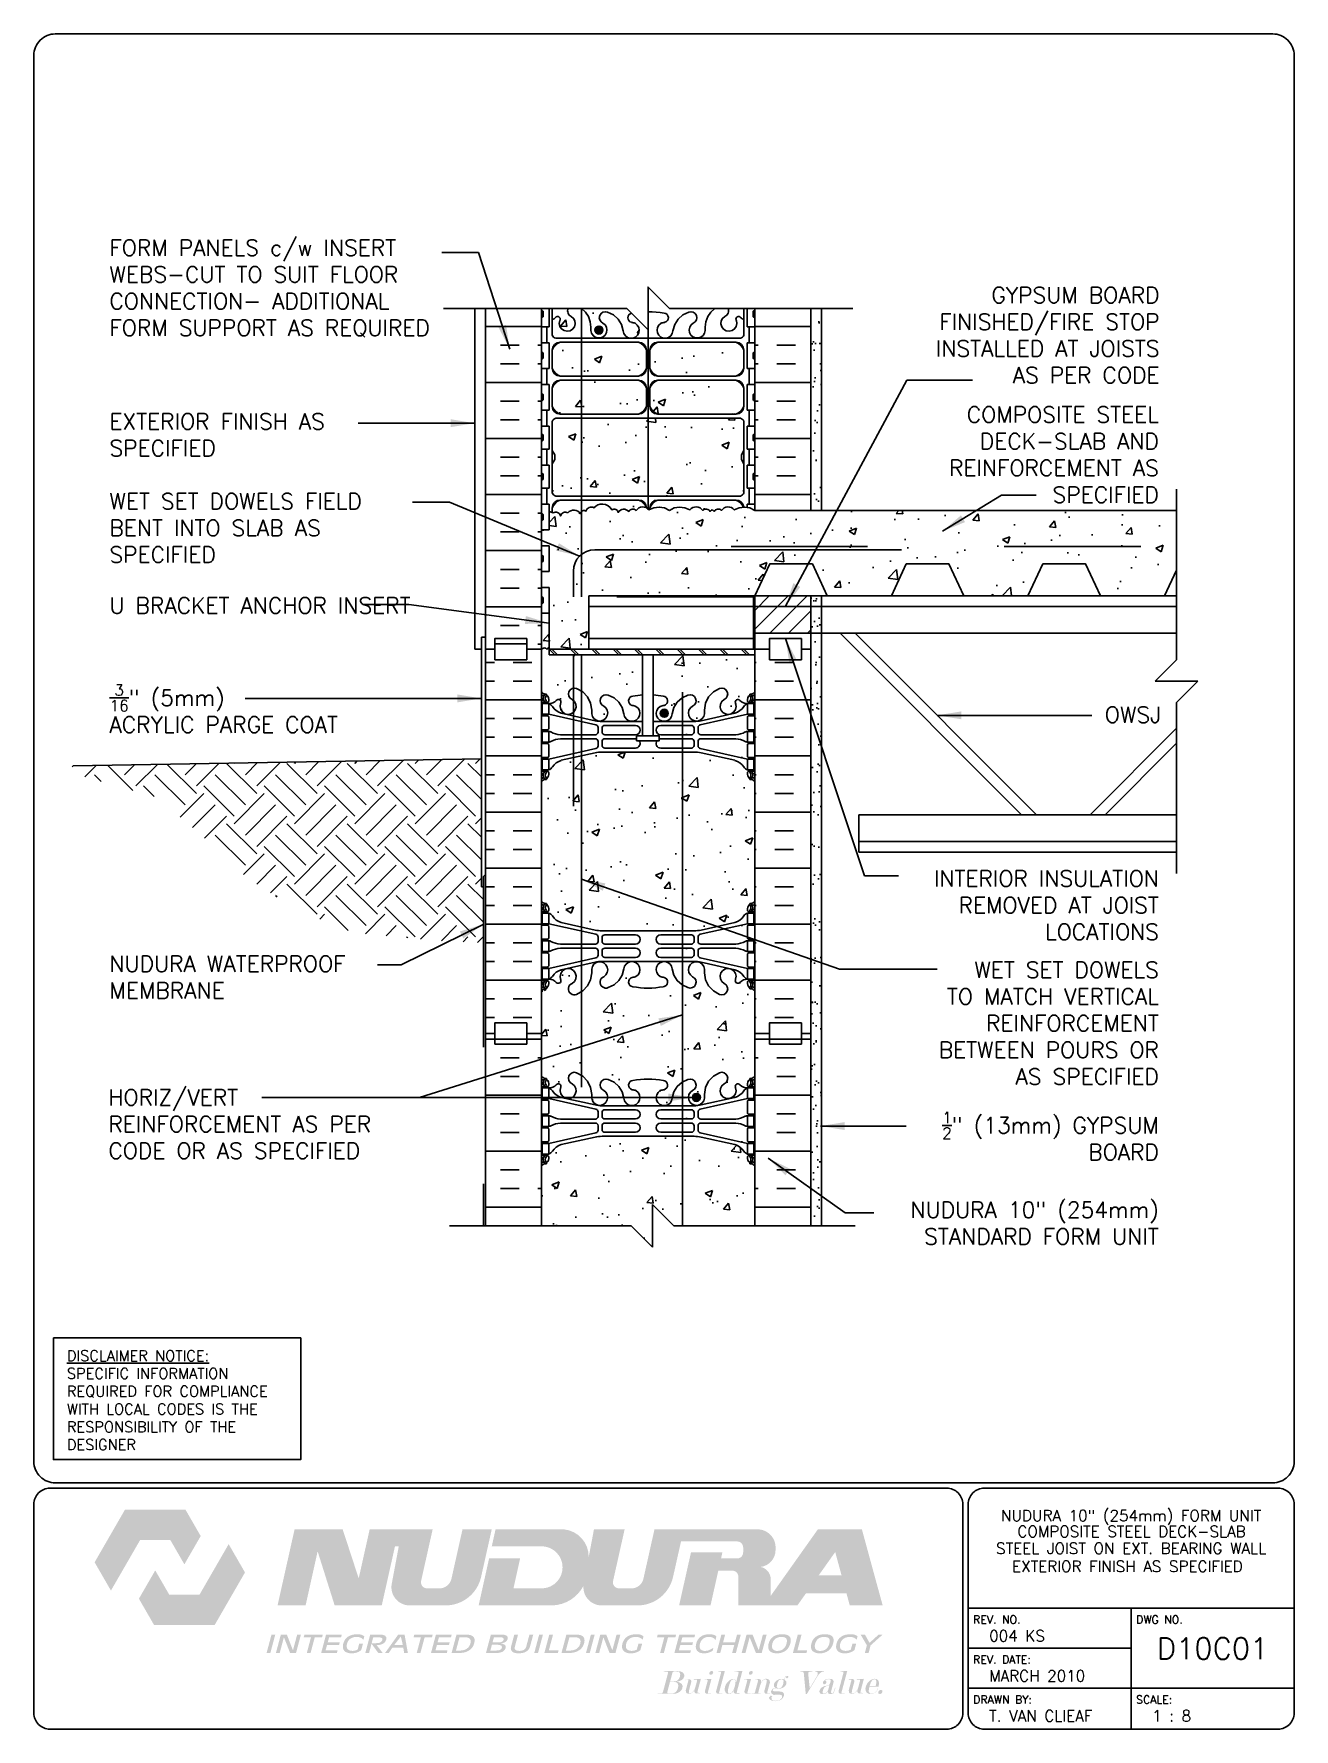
# Paper-space layout 'D10C01' of a CAD drawing. Header units: inches. Extents: x 0.42 to 7.8, y 0.49 to 10.41.
# The model-space entities are those that its viewports show. They can reach past a viewport. Long polylines and large blocks are cut down to what shows.
import ezdxf
from ezdxf.enums import TextEntityAlignment as Align

# ---------------------------------------------------------------- set-up
doc = ezdxf.new("R2010")
doc.units = ezdxf.units.IN
doc.header["$LTSCALE"] = 0.5
doc.header["$MEASUREMENT"] = 0
doc.linetypes.add('DASHED2', pattern=[0.375, 0.25, -0.125])
doc.linetypes.add('HIDDEN2', pattern=[0.1875, 0.125, -0.0625])
for name, color, linetype in [('HATCH', 12, 'Continuous'), ('line25', 2, 'Continuous'), ('LINE3', 3, 'Continuous'), ('LINE50', 5, 'Continuous'), ('LINE9', 9, 'Continuous'), ('LOGO', 7, 'Continuous'), ('TBK_LINE65', 3, 'Continuous'), ('TBK_TEXT', 4, 'Continuous'), ('TEXT', 4, 'Continuous'), ('Web_Edge', 9, 'Continuous')]:
    doc.layers.add(name, color=color, linetype=linetype)
doc.styles.add('DIM', font='romans.shx', dxfattribs={"width": 0.7})
doc.styles.add('ROMANS', font='romans.shx', dxfattribs={"height": 0.75})
doc.dimstyles.new('ext_12', dxfattribs={"dimscale": 12, "dimtxt": 0.09375, "dimasz": 0.09375, "dimexe": 0.09375, "dimexo": 0.0625, "dimgap": 0.0625, "dimtad": 1, "dimdec": 1, "dimzin": 3, "dimdsep": 46, "dimlunit": 4, "dimtxsty": 'DIM', "dimcen": 0.09, "dimdle": 0.09375, "dimclrt": 4, "dimadec": 0, "dimazin": 0, "dimtfac": 1, "dimtdec": 1, "dimtmove": 2, "dimatfit": 3, "dimfxl": 1, "dimfrac": 2, "dimtolj": 1, "dimtzin": 0, "dimarcsym": 0})
pattern_1 = [(37.5, (287.7371, 92.4823), (-0.0314967, 0.963412), [0, -0.76, 0, -0.85, 0, -0.8125]), (7.5, (287.7371, 92.4823), (0.884888, 1.411073), [0, -0.41, 0, -0.685, 0, -0.2625]), (327.5, (287.1221, 92.4823), (1.557071, 0.0028295), [0, -0.25, 0, -0.9, 0, -1.175]), (317.5, (287.1221, 92.4823), (1.503063, 0.438838), [0, -0.125, 0, -0.59, 0, -0.675])]
pattern_2 = [(50, (71.6484, 22.3595), (3.5863, -0.31376), [0.375, -4.125]), (355, (71.6484, 22.3595), (-0.693757, 3.76096), [0.3, -3.3]), (100.4514, (71.9473, 22.3333), (2.892547, 3.447198), [0.3187, -3.50571]), (46.1842, (71.6484, 23.3595), (5.336205, -0.827595), [0.5625, -6.1875]), (96.6356, (72.093, 23.2905), (4.67331, 4.87059), [0.47805, -5.258565]), (351.1842, (71.6484, 23.3595), (4.67331, 4.87059), [0.45, -4.95]), (21, (72.1484, 23.1095), (2.984535, -2.013094), [0.375, -4.125]), (326, (72.1484, 23.1095), (1.216577, 3.62575), [0.3, -3.3]), (71.4514, (72.397, 22.9417), (4.201113, 1.612652), [0.3187, -3.50571]), (37.5, (71.6484, 22.3595), (0.0607993, 1.6644693), [0, -3.26, 0, -3.35, 0, -3.3125]), (7.5, (71.6484, 22.3595), (1.315348, 1.972059), [0, -1.91, 0, -3.185, 0, -1.2625]), (327.5, (70.5334, 22.3595), (2.669112, -0.1127744), [0, -1.25, 0, -3.9, 0, -5.175]), (317.5, (70.0334, 22.3595), (2.915931, 0.500525), [0, -1.625, 0, -2.59, 0, -3.675])]
pattern_3 = [(310, (71.6484, 382.6605), (3.5863, 0.31376), [0.375, -4.125]), (5, (71.6484, 382.6605), (-0.693757, -3.76096), [0.3, -3.3]), (259.5486, (71.9473, 382.6866), (2.892547, -3.447198), [0.3187, -3.50571]), (313.8158, (71.6484, 381.6605), (5.336205, 0.827595), [0.5625, -6.1875]), (263.3644, (72.093, 381.7294), (4.67331, -4.87059), [0.47805, -5.258565]), (8.8158, (71.6484, 381.6605), (4.67331, -4.87059), [0.45, -4.95]), (339, (72.1484, 381.9105), (2.984535, 2.013094), [0.375, -4.125]), (34, (72.1484, 381.9105), (1.216577, -3.62575), [0.3, -3.3]), (288.5486, (72.397, 382.0782), (4.201113, -1.612652), [0.3187, -3.50571]), (322.5, (71.6484, 382.6605), (0.0607993, -1.6644693), [0, -3.26, 0, -3.35, 0, -3.3125]), (352.5, (71.6484, 382.6605), (1.315348, -1.972059), [0, -1.91, 0, -3.185, 0, -1.2625]), (32.5, (70.5334, 382.6605), (2.669112, 0.1127744), [0, -1.25, 0, -3.9, 0, -5.175]), (42.5, (70.0334, 382.6605), (2.915931, -0.500525), [0, -1.625, 0, -2.59, 0, -3.675])]
pattern_4 = [(50, (71.6484, 40.3595), (3.5863, -0.31376), [0.375, -4.125]), (355, (71.6484, 40.3595), (-0.693757, 3.76096), [0.3, -3.3]), (100.4514, (71.9473, 40.3333), (2.892547, 3.447198), [0.3187, -3.50571]), (46.1842, (71.6484, 41.3595), (5.336205, -0.827595), [0.5625, -6.1875]), (96.6356, (72.093, 41.2905), (4.67331, 4.87059), [0.47805, -5.258565]), (351.1842, (71.6484, 41.3595), (4.67331, 4.87059), [0.45, -4.95]), (21, (72.1484, 41.1095), (2.984535, -2.013094), [0.375, -4.125]), (326, (72.1484, 41.1095), (1.216577, 3.62575), [0.3, -3.3]), (71.4514, (72.397, 40.9417), (4.201113, 1.612652), [0.3187, -3.50571]), (37.5, (71.6484, 40.3595), (0.0607993, 1.6644693), [0, -3.26, 0, -3.35, 0, -3.3125]), (7.5, (71.6484, 40.3595), (1.315348, 1.972059), [0, -1.91, 0, -3.185, 0, -1.2625]), (327.5, (70.5334, 40.3595), (2.669112, -0.1127744), [0, -1.25, 0, -3.9, 0, -5.175]), (317.5, (70.0334, 40.3595), (2.915931, 0.500525), [0, -1.625, 0, -2.59, 0, -3.675])]

psp = doc.layouts.new('D10C01')

# ---------------------------------------------------------------- texts
at = {"layer": 'TBK_TEXT', "color": 7, "style": 'ROMANS'}
for s, p in [('REV. NO.', (5.9215, 1.107)), ('DWG NO.', (6.876, 1.107)), ('REV. DATE:', (5.9215, 0.8726)), ('DRAWN BY:', (5.9215, 0.6382)), ('SCALE:', (6.876, 0.6382))]:
    psp.add_text(s, height=0.04688, dxfattribs=at).set_placement(p)
at = {"layer": 'TEXT', "insert": (0.6134, 2.7065), "char_height": 0.0625, "width": 1.41371, "attachment_point": 1, "style": 'ROMANS'}
psp.add_mtext('{\\Fromans.shx|c1;\\LDISCLAIMER NOTICE:\\l\\PSPECIFIC INFORMATION REQUIRED FOR COMPLIANCE WITH LOCAL CODES IS THE RESPONSIBILITY OF THE DESIGNER}', dxfattribs=at)

msp = doc.modelspace()

# ---------------------------------------------------------------- texts
at = {"layer": 'TEXT', "style": 'ROMANS'}
msp.add_text('OWSJ ', height=0.75, dxfattribs=at).set_placement((378.798, 217.072), align=Align.CENTER)
at = {"layer": 'TEXT', "char_height": 0.75, "style": 'ROMANS'}
for s, insert, width, attachment_point in [('FORM PANELS c/w INSERT WEBS-CUT TO SUIT FLOOR CONNECTION- ADDITIONAL FORM SUPPORT AS REQUIRED', (330.581, 239.694), 16.66856, 1), ('\\A1;GYPSUM BOARD FINISHED/FIRE STOP INSTALLED AT JOISTS AS PER CODE', (379.782, 235.226), 12.22718, 6), ('\\A1;COMPOSITE STEEL DECK-SLAB AND REINFORCEMENT AS SPECIFIED', (379.755, 229.627), 12.22718, 6), ('EXTERIOR FINISH AS SPECIFIED', (330.581, 231.559), 13.68504, 1), ('WET SET DOWELS FIELD BENT INTO SLAB AS SPECIFIED', (330.581, 227.818), 13.68504, 1), ('U BRACKET ANCHOR INSERT', (330.581, 222.935), 13.68504, 1), ('\\A1;{\\H0.7x;\\S3/16;\\H1.429x;" (5mm)\\PACRYLIC PARGE COAT}', (330.581, 217.734), 13.05222, 4), ('\\A1;INTERIOR INSULATION REMOVED AT JOIST LOCATIONS', (379.755, 208.523), 12.22718, 6), ('\\A1;{\\H1x;NUDURA WATERPROOF MEMBRANE}', (330.581, 205.155), 13.60737, 4), ('WET SET DOWELS \\PTO MATCH VERTICAL REINFORCEMENT\\PBETWEEN POURS OR AS SPECIFIED', (379.755, 202.994), 12.22718, 6), ('HORIZ/VERT\\PREINFORCEMENT AS PER CODE OR AS SPECIFIED', (330.534, 198.272), 14.832, 4), ('\\A1;{\\H0.7x;\\S1/2;}" (13mm) GYPSUM BOARD', (379.755, 197.712), 12.19083, 6), ('NUDURA 10" (254mm) STANDARD FORM UNIT', (379.75, 193.63), 14.12358, 6)]:
    msp.add_mtext(s, dxfattribs=dict(at, insert=insert, width=width, attachment_point=attachment_point))

# ---------------------------------------------------------------- blocks, each defined once
blk = doc.blocks.new('TITLEBLOCK-Tag')
at = {"style": 'ROMANS'}
for tag, height, p in [('TITLE_LINE_1', 0.065, (0.927, -0.1328)), ('TITLE_LINE_2', 0.065, (0.9294, -0.2258)), ('CENTRE-LINE-3', 0.065, (0.927, -0.3246)), ('TITLE_LINE_4', 0.065, (0.927, -0.4299)), ('TITLE_LINE_5', 0.065, (0.927, -0.526)), ('DWG', 0.125, (1.4043, -0.9102))]:
    blk.add_attdef(tag, text='', height=height, dxfattribs=at).set_placement(p, align=Align.MIDDLE_CENTER)
for tag, p in [('LATEST_REVISION', (0.0954, -0.8366)), ('REVISION_DATE', (0.0954, -1.071)), ('DRAWN_BY', (0.0954, -1.3053)), ('SCALE', (1.0499, -1.3053))]:
    blk.add_attdef(tag, text='', height=0.065, dxfattribs=at).set_placement(p, align=Align.MIDDLE_LEFT)

# ---------------------------------------------------------------- hatches: boundary and pattern name
at = {"layer": 'HATCH'}
h = msp.add_hatch(dxfattribs=at)
h.set_pattern_fill('AR-CONC', color=256, scale=0.5)
h.set_pattern_definition([(50, (0, 0), (3.5863, -0.31376), [0.375, -4.125]), (355, (0, 0), (-0.693757, 3.76096), [0.3, -3.3]), (100.45144, (0.299, -0.026), (2.892544, 3.4472), [0.3187, -3.50571]), (46.1842, (0, 1), (5.336207, -0.827596), [0.5625, -6.1875]), (96.6356, (0.4447, 0.931), (4.67331, 4.87059), [0.47805, -5.25857]), (351.1842, (0, 1), (4.67331, 4.87059), [0.45, -4.95]), (21, (0.5, 0.75), (2.984535, -2.013094), [0.375, -4.125]), (326, (0.5, 0.75), (1.216577, 3.62575), [0.3, -3.3]), (71.45144, (0.7487, 0.5822), (4.201112, 1.612656), [0.3187, -3.50571]), (37.5, (0, 0), (0.0607993, 1.6644693), [0, -3.26, 0, -3.35, 0, -3.3125]), (7.5, (0, 0), (1.315348, 1.9720586), [0, -1.91, 0, -3.185, 0, -1.2625]), (327.5, (-1.115, 0), (2.669112, -0.1127744), [0, -1.25, 0, -3.9, 0, -5.175]), (317.5, (-1.615, 0), (2.915931, 0.500525), [0, -1.625, 0, -2.59, 0, -3.675])])
h.paths.add_polyline_path([(355.041, 236.253), (354.819, 236.475), (352.694, 236.475, -0.237921), (353.142, 235.6), (353.142, 235.435, 1.661382), (353.703, 235.788, -1), (353.916, 236.299, -0.30095), (354.653, 235.426, 1.661382), (355.214, 235.779, 0.055617), (355.034, 235.825, -0.789943)])
h.paths.add_polyline_path([(352.22, 236.105, -0.423493), (352.074, 236.475), (351.329, 236.475), (351.329, 235.944, 0.108933), (351.481, 236.057, -0.8344), (351.693, 235.932), (351.681, 235.91, 2.155404)])
h.paths.add_polyline_path([(357.721, 236.299, -1), (357.934, 235.788, 1.661382), (358.495, 235.435), (358.495, 235.6, -0.237921), (358.943, 236.475), (356.819, 236.475), (355.819, 237.475), (355.819, 236.321, -0.049932), (356.568, 236.257, -0.843243), (356.603, 235.825, 0.055617), (356.423, 235.779, 1.661382), (356.984, 235.426, -0.30095)])
h.paths.add_polyline_path([(360.156, 236.057, 0.10894), (360.309, 235.944), (360.309, 236.475), (359.563, 236.475, -0.423493), (359.417, 236.105, 2.155404), (359.956, 235.91), (359.944, 235.932, -0.834375)])
h.paths.add_polyline_path([(360.309, 231.184, 0.268138), (360.147, 231.332), (351.49, 231.332, 0.268156), (351.329, 231.184), (351.329, 229.822), (351.449, 229.622), (351.449, 229.51), (351.449, 229.398), (351.329, 229.198), (351.329, 227.836, 0.268156), (351.49, 227.688), (360.147, 227.688, 0.268138), (360.309, 227.836), (360.309, 229.198), (360.189, 229.398), (360.189, 229.51), (360.189, 229.622), (360.309, 229.822)])
h.paths.add_polyline_path([(380.581, 227.01), (360.819, 227.01), (360.819, 227.012, 0.310845), (359.858, 227.035, 0.520567), (359.259, 227.013, 0.520567), (358.914, 226.964, 0.10231), (358.819, 227.039, 0.10231), (358.723, 226.964, 0.520567), (358.378, 227.013, 0.520567), (357.779, 227.035, 0.310845), (356.819, 227.012, 0.310845), (355.858, 227.035, 0.520567), (355.259, 227.013, 0.520567), (354.914, 226.964, 0.520567), (354.424, 226.921, 0.520567), (354.119, 227.042, 0.258655), (353.698, 227.31, 0.230831), (353.28, 227.137, 0.520567), (352.918, 226.981, 0.520567), (352.637, 226.86, 0.520567), (352.064, 226.9, 0.520567), (351.722, 226.753, 0.520567), (351.363, 226.896, 0.058158), (351.184, 226.955), (351.184, 226.105), (350.819, 226.105), (350.819, 225.355), (351.184, 225.355), (351.184, 224.155), (350.819, 224.155), (350.819, 223.405), (351.184, 223.405), (351.184, 222.96), (353.044, 222.961), (353.044, 223.01), (360.819, 223.01), (361.518, 224.51), (363.518, 224.51), (364.217, 223.01), (367.217, 223.01), (367.917, 224.51), (369.917, 224.51), (370.616, 223.01), (373.616, 223.01), (374.316, 224.51), (376.316, 224.51), (377.015, 223.01), (380.015, 223.01), (380.581, 224.223)])
h.paths.add_polyline_path([(355.367, 234.892), (351.704, 234.892, 0.225652), (351.329, 234.517), (351.329, 233.676, 0.225652), (351.704, 233.301), (355.367, 233.301, 0.225652), (355.742, 233.676), (355.742, 234.517, 0.225652)])
h.paths.add_polyline_path([(355.742, 232.735, 0.225652), (355.367, 233.11), (351.704, 233.11, 0.225652), (351.329, 232.735), (351.329, 231.894, 0.225652), (351.704, 231.519), (355.367, 231.519, 0.225652), (355.742, 231.894)])
h.paths.add_polyline_path([(360.309, 232.735, 0.225652), (359.934, 233.11), (356.27, 233.11, 0.225652), (355.895, 232.735), (355.895, 231.894, 0.225652), (356.27, 231.519), (359.934, 231.519, 0.225652), (360.309, 231.894)])
h.paths.add_polyline_path([(360.309, 234.517, 0.225652), (359.934, 234.892), (356.27, 234.892, 0.225652), (355.895, 234.517), (355.895, 233.676, 0.225652), (356.27, 233.301), (359.934, 233.301, 0.225652), (360.309, 233.676)])
h.paths.add_polyline_path([(353.044, 222.961), (351.184, 222.96), (351.184, 222.205), (351.184, 220.508), (353.044, 220.508)])
h.paths.add_polyline_path([(355.367, 227.501), (351.704, 227.501, 0.225652), (351.329, 227.126), (351.329, 226.911, -0.011526), (351.363, 226.896, -0.520567), (351.722, 226.753, -0.520567), (352.064, 226.9, -0.520567), (352.637, 226.86, -0.520567), (352.918, 226.981, -0.520567), (353.28, 227.137, -0.230831), (353.698, 227.31, -0.258655), (354.119, 227.042, -0.520567), (354.424, 226.921, -0.520567), (354.914, 226.964, -0.520567), (355.259, 227.013, -0.38976), (355.738, 227.137, 0.220602)])
h.paths.add_polyline_path([(359.934, 227.501), (356.27, 227.501, 0.225652), (355.895, 227.126), (355.895, 227.058, -0.296803), (356.819, 227.012, -0.310845), (357.779, 227.035, -0.520567), (358.378, 227.013, -0.520567), (358.723, 226.964, -0.10231), (358.819, 227.039, -0.10231), (358.914, 226.964, -0.520567), (359.259, 227.013, -0.520567), (359.858, 227.035, -0.136218), (360.29, 227.172, 0.204309)])
h.paths.add_polyline_path([(353.952, 218.356, -0.30095), (354.689, 217.484, 1.661382), (355.25, 217.837, 0.055617), (355.07, 217.882, -0.843243), (355.105, 218.315, -0.030385), (355.56, 218.372), (355.56, 220.248), (351.184, 220.248), (351.184, 220.508), (351.184, 222.205), (350.819, 222.205), (350.819, 218.51, 0.088416), (350.965, 218.413), (351.055, 218.413), (351.055, 218.371, -0.249069), (351.165, 218.164), (351.165, 218.096, -0.414214), (351.102, 218.034), (351.055, 218.034), (351.055, 217.964), (351.16, 217.964, 0.231736), (351.517, 218.115, -0.8344), (351.729, 217.989), (351.717, 217.968, 2.155404), (352.256, 218.162, -1), (352.469, 218.673, -0.311223), (353.178, 217.657), (353.178, 217.492, 1.661382), (353.739, 217.845, -1)])
h.paths.add_polyline_path([(359.381, 218.162, 2.155404), (359.92, 217.968), (359.908, 217.989, -0.834375), (360.12, 218.115, 0.23174), (360.478, 217.964), (360.583, 217.964), (360.583, 218.034), (360.535, 218.034, -0.414214), (360.473, 218.096), (360.473, 218.164, -0.249069), (360.583, 218.371), (360.583, 218.413), (360.673, 218.413, 0.08841), (360.819, 218.51), (360.819, 220.248), (356.06, 220.248), (356.06, 218.373, -0.031541), (356.532, 218.315, -0.843243), (356.567, 217.882, 0.055617), (356.387, 217.837, 1.661382), (356.948, 217.484, -0.30095), (357.685, 218.356, -1), (357.898, 217.845, 1.661382), (358.459, 217.492), (358.459, 217.657, -0.311223), (359.168, 218.673, -1)])
h.paths.add_polyline_path([(360.819, 214.318, 0.08841), (360.673, 214.415), (360.583, 214.415), (360.583, 214.457, -0.249069), (360.473, 214.664), (360.473, 214.731, -0.414214), (360.535, 214.794), (360.583, 214.794), (360.583, 214.864), (360.478, 214.864, -0.155529), (360.302, 214.998, 0.180914), (359.884, 215.309), (358.303, 215.662, 0.054974), (357.976, 215.698), (355.819, 215.698), (353.661, 215.698, 0.054974), (353.334, 215.662), (351.753, 215.309, 0.180914), (351.335, 214.998, -0.155529), (351.16, 214.864), (351.055, 214.864), (351.055, 214.794), (351.102, 214.794, -0.414214), (351.165, 214.731), (351.165, 214.664, -0.249069), (351.055, 214.457), (351.055, 214.415), (350.965, 214.415, 0.088416), (350.819, 214.318), (350.819, 208.702, 0.088416), (350.965, 208.605), (351.055, 208.605), (351.055, 208.563, -0.249069), (351.165, 208.356), (351.165, 208.289, -0.414214), (351.102, 208.226), (351.055, 208.226), (351.055, 208.156), (351.16, 208.156, -0.155529), (351.335, 208.022, 0.180914), (351.753, 207.711), (353.334, 207.358, 0.054974), (353.661, 207.322), (355.819, 207.322), (357.976, 207.322, 0.054974), (358.303, 207.358), (359.884, 207.711, 0.180914), (360.302, 208.022, -0.155529), (360.478, 208.156), (360.583, 208.156), (360.583, 208.226), (360.535, 208.226, -0.414214), (360.473, 208.289), (360.473, 208.356, -0.249069), (360.583, 208.563), (360.583, 208.605), (360.673, 208.605, 0.08841), (360.819, 208.702)])
h.paths.add_polyline_path([(360.819, 204.51, 0.08841), (360.673, 204.607), (360.583, 204.607), (360.583, 204.649, -0.249069), (360.473, 204.856), (360.473, 204.924, -0.414214), (360.535, 204.986), (360.583, 204.986), (360.583, 205.056), (360.478, 205.056, 0.231736), (360.12, 204.905, -0.8344), (359.908, 205.031), (359.92, 205.052, 2.155404), (359.381, 204.858, -1), (359.168, 204.346, -0.311223), (358.459, 205.362), (358.459, 205.527, 1.661382), (357.898, 205.175, -1), (357.685, 204.664, -0.30095), (356.948, 205.536, 1.661382), (356.387, 205.183, 0.055617), (356.567, 205.138, -0.843243), (356.532, 204.705, -0.047544), (355.819, 204.641, -0.047544), (355.105, 204.705, -0.843243), (355.07, 205.138, 0.055617), (355.25, 205.183, 1.661382), (354.689, 205.536, -0.30095), (353.952, 204.664, -1), (353.739, 205.175, 1.661382), (353.178, 205.527), (353.178, 205.362, -0.311223), (352.469, 204.346, -1), (352.256, 204.858, 2.155404), (351.717, 205.052), (351.729, 205.031, -0.834375), (351.517, 204.905, 0.23174), (351.16, 205.056), (351.055, 205.056), (351.055, 204.986), (351.102, 204.986, -0.414214), (351.165, 204.924), (351.165, 204.856, -0.249069), (351.055, 204.649), (351.055, 204.607), (350.965, 204.607, 0.088416), (350.819, 204.51), (350.819, 202.51), (350.819, 200.51, 0.088416), (350.965, 200.413), (351.055, 200.413), (351.055, 200.371, -0.249069), (351.165, 200.164), (351.165, 200.096, -0.414214), (351.102, 200.034), (351.055, 200.034), (351.055, 199.964), (351.16, 199.964, 0.231736), (351.517, 200.115, -0.8344), (351.729, 199.989), (351.717, 199.968, 2.155404), (352.256, 200.162, -1), (352.469, 200.673, -0.311223), (353.178, 199.657), (353.178, 199.492, 1.661382), (353.739, 199.845, -1), (353.952, 200.356, -0.30095), (354.689, 199.484, 1.661382), (355.25, 199.837, 0.055617), (355.07, 199.882, -0.843243), (355.105, 200.315, -0.047544), (355.819, 200.379, -0.047544), (356.532, 200.315, -0.843243), (356.567, 199.882, 0.055617), (356.387, 199.837, 1.661382), (356.948, 199.484, -0.30095), (357.685, 200.356, -1), (357.898, 199.845, 1.661382), (358.459, 199.492), (358.459, 199.657, -0.311223), (359.168, 200.673, -1), (359.381, 200.162, 2.155404), (359.92, 199.968), (359.908, 199.989, -0.834375), (360.12, 200.115, 0.23174), (360.478, 199.964), (360.583, 199.964), (360.583, 200.034), (360.535, 200.034, -0.414214), (360.473, 200.096), (360.473, 200.164, -0.249069), (360.583, 200.371), (360.583, 200.413), (360.673, 200.413, 0.08841), (360.819, 200.51), (360.819, 202.51)])
h.paths.add_polyline_path([(360.473, 196.664), (360.473, 196.731, -0.414214), (360.535, 196.794), (360.583, 196.794), (360.583, 196.864), (360.478, 196.864, -0.155529), (360.302, 196.998, 0.180914), (359.884, 197.309), (358.303, 197.662, 0.054974), (357.976, 197.698), (355.819, 197.698), (353.661, 197.698, 0.054974), (353.334, 197.662), (351.753, 197.309, 0.180914), (351.335, 196.998, -0.155529), (351.16, 196.864), (351.055, 196.864), (351.055, 196.794), (351.102, 196.794, -0.414214), (351.165, 196.731), (351.165, 196.664, -0.249069), (351.055, 196.457), (351.055, 196.415), (350.965, 196.415, 0.088416), (350.819, 196.318), (350.819, 193.51), (355.022, 193.51), (356.022, 192.51), (356.022, 194.51), (357.022, 193.51), (360.819, 193.51), (360.819, 196.318, 0.08841), (360.673, 196.415), (360.583, 196.415), (360.583, 196.457, -0.249069)])
h = msp.add_hatch(dxfattribs=at)
h.set_pattern_fill('INSUL', color=256, scale=7, style=0)
h.set_pattern_definition([(0, (-2575.343, -176.4973), (0, 2.625), []), (0, (-2575.343, -175.6223), (0, 2.625), [0.875, -0.875]), (0, (-2575.343, -174.7473), (0, 2.625), [0.875, -0.875])])
h.paths.add_polyline_path([(348.194, 220.512), (348.631, 220.512), (348.631, 221.012), (350.131, 221.012), (350.131, 220.512), (350.819, 220.512), (350.819, 236.35), (350.694, 236.475), (348.194, 236.475)])
h = msp.add_hatch(dxfattribs=at)
h.set_pattern_fill('INSUL', color=256, scale=7, style=0)
h.set_pattern_definition([(180, (3286.9801, -176.4973), (0, 2.625), []), (180, (3286.9801, -175.6223), (0, 2.625), [0.875, -0.875]), (180, (3286.9801, -174.7473), (0, 2.625), [0.875, -0.875])])
h.paths.add_polyline_path([(360.819, 227.01), (363.444, 227.01), (363.444, 236.475), (360.819, 236.475)])
h = msp.add_hatch(dxfattribs=at)
h.set_pattern_fill('AR-SAND', color=256, scale=0.5, style=0)
h.set_pattern_definition(pattern_1)
h.paths.add_polyline_path([(363.944, 236.475), (363.444, 236.475), (363.444, 227.01), (363.569, 227.01), (363.944, 227.01)])
h = msp.add_hatch(dxfattribs=at)
h.set_pattern_fill('ANSI31', color=256, scale=5, style=0)
h.set_pattern_definition([(45, (283.71124, 27.6657), (-0.4419417, 0.4419417), [])])
h.paths.add_polyline_path([(363.444, 221.26), (363.444, 223.008), (360.819, 223.008), (360.819, 221.26)])
h = msp.add_hatch(dxfattribs=at)
h.set_pattern_fill('AR-SAND', color=256, scale=0.5, style=0)
h.set_pattern_definition(pattern_1)
h.paths.add_polyline_path([(363.944, 223.01), (363.444, 223.01), (363.444, 202.51), (363.444, 193.51), (363.944, 193.51)])
h = msp.add_hatch(dxfattribs=at)
h.set_pattern_fill('INSUL', color=256, scale=7, style=0)
h.set_pattern_definition([(0, (361.7514, 215.5102), (0, 2.625), []), (0, (361.7514, 216.3852), (0, 2.625), [0.875, -0.875]), (0, (361.7514, 217.2602), (0, 2.625), [0.875, -0.875])])
h.paths.add_polyline_path([(363.444, 220.51), (363.006, 220.51), (363.006, 220.01), (361.506, 220.01), (361.506, 220.51), (360.819, 220.51), (360.819, 202.51), (361.506, 202.51), (361.506, 203.01), (363.006, 203.01), (363.006, 202.51), (363.444, 202.51)])
h.paths.add_polyline_path([(348.194, 202.51), (348.631, 202.51), (348.631, 203.01), (350.131, 203.01), (350.131, 202.51), (350.819, 202.51), (350.819, 220.51), (350.131, 220.51), (350.131, 221.01), (348.631, 221.01), (348.631, 220.51), (348.194, 220.51)])
h = msp.add_hatch(dxfattribs=at)
h.set_pattern_fill('AR-CONC', color=256, scale=0.5, style=0)
h.set_pattern_definition(pattern_4)
h.paths.add_polyline_path([(357.85, 216.509, 0.414214), (357.975, 216.634), (357.975, 216.818, 0.414214), (357.85, 216.943), (357.3, 216.943), (357.3, 216.509)])
h = msp.add_hatch(dxfattribs=at)
h.set_pattern_fill('AR-CONC', color=256, scale=0.5, style=0)
h.set_pattern_definition(pattern_4)
h.paths.add_polyline_path([(360.473, 216.031, -0.414214), (360.535, 216.094), (360.583, 216.094), (360.583, 216.164), (360.486, 216.164, -0.134256), (360.374, 216.192, 0.100756), (359.925, 216.32), (359.12, 216.32), (359.12, 215.668), (360.478, 215.364), (360.583, 215.364), (360.583, 215.434), (360.535, 215.434, -0.414214), (360.473, 215.496)])
h = msp.add_hatch(dxfattribs=at)
h.set_pattern_fill('EARTH', color=256, scale=8, angle=45, style=0)
h.set_pattern_definition([(45, (283.7371, 92.4823), (2e-16, 2.828427), [2, -2]), (45, (283.2068, 93.0126), (2e-16, 2.828427), [2, -2]), (45, (282.6765, 93.543), (2e-16, 2.828427), [2, -2]), (135, (282.6765, 93.8965), (-2.828427, 4e-16), [2, -2]), (135, (283.2068, 94.4268), (-2.828427, 4e-16), [2, -2]), (135, (283.7371, 94.9572), (-2.828427, 4e-16), [2, -2])])
h.paths.add_polyline_path([(348.1, 206.772), (348.1, 209.385), (348.006, 209.385), (348.006, 215.385), (328.808, 215.05), (329.104, 214.632), (332.781, 213.582), (334.65, 212.007), (337.043, 209.791), (339.437, 208.274), (342.064, 207.224), (346.113, 206.849)])
h = msp.add_hatch(dxfattribs=at)
h.set_pattern_fill('AR-CONC', color=256, scale=0.5, style=0)
h.set_pattern_definition(pattern_3)
h.paths.add_polyline_path([(360.473, 206.989, 0.414214), (360.535, 206.926), (360.583, 206.926), (360.583, 206.856), (360.486, 206.856, 0.134256), (360.374, 206.828, -0.100756), (359.925, 206.7), (359.12, 206.7), (359.12, 207.352), (360.478, 207.656), (360.583, 207.656), (360.583, 207.586), (360.535, 207.586, 0.414214), (360.473, 207.524)])
h = msp.add_hatch(dxfattribs=at)
h.set_pattern_fill('AR-CONC', color=256, scale=0.5, style=0)
h.set_pattern_definition(pattern_3)
h.paths.add_polyline_path([(357.85, 206.511, -0.414214), (357.975, 206.386), (357.975, 206.202, -0.414214), (357.85, 206.077), (357.3, 206.077), (357.3, 206.511)])
h = msp.add_hatch(dxfattribs=at)
h.set_pattern_fill('AR-CONC', color=256, scale=0.5, style=0)
h.set_pattern_definition(pattern_2)
h.paths.add_polyline_path([(357.85, 198.509, 0.414214), (357.975, 198.634), (357.975, 198.818, 0.414214), (357.85, 198.943), (357.3, 198.943), (357.3, 198.509)])
h = msp.add_hatch(dxfattribs=at)
h.set_pattern_fill('AR-CONC', color=256, scale=0.5, style=0)
h.set_pattern_definition(pattern_2)
h.paths.add_polyline_path([(360.473, 198.031, -0.414214), (360.535, 198.094), (360.583, 198.094), (360.583, 198.164), (360.486, 198.164, -0.134256), (360.374, 198.192, 0.100756), (359.925, 198.32), (359.12, 198.32), (359.12, 197.668), (360.478, 197.364), (360.583, 197.364), (360.583, 197.434), (360.535, 197.434, -0.414214), (360.473, 197.496)])
at = {"layer": 'LINE3'}
for points in [[(353.328, 235.463, 1), (353.703, 235.463, 1)], [(356.387, 217.512, 1), (356.762, 217.512, 1)], [(357.898, 199.52, 1), (358.273, 199.52, 1)]]:
    msp.add_hatch(color=256, dxfattribs=at).paths.add_polyline_path(points)

# ---------------------------------------------------------------- linework, layer by layer
at = {"layer": 'HATCH'}
for p, q in [((364.575, 226.923), (364.575, 226.923)), ((351.184, 220.508), (351.443, 220.248)), ((351.309, 220.508), (351.568, 220.248)), ((352.184, 220.508), (352.443, 220.248)), ((352.309, 220.508), (352.568, 220.248)), ((353.184, 220.508), (353.443, 220.248)), ((353.309, 220.508), (353.568, 220.248)), ((354.184, 220.508), (354.443, 220.248)), ((354.309, 220.508), (354.568, 220.248)), ((355.184, 220.508), (355.443, 220.248)), ((355.309, 220.508), (355.568, 220.248)), ((356.184, 220.508), (356.443, 220.248)), ((356.309, 220.508), (356.568, 220.248)), ((357.184, 220.508), (357.443, 220.248)), ((357.309, 220.508), (357.568, 220.248)), ((358.184, 220.508), (358.443, 220.248)), ((358.309, 220.508), (358.568, 220.248)), ((359.184, 220.508), (359.443, 220.248)), ((359.309, 220.508), (359.568, 220.248)), ((360.184, 220.508), (360.443, 220.248)), ((360.309, 220.508), (360.568, 220.248)), ((348.194, 202.25), (350.819, 202.25)), ((363.444, 202.25), (360.819, 202.25)), ((348.907, 201.375), (349.782, 201.375)), ((350.657, 201.375), (350.819, 201.375)), ((360.98, 201.375), (360.819, 201.375)), ((362.73, 201.375), (361.855, 201.375)), ((348.907, 200.5), (349.782, 200.5)), ((362.73, 200.5), (361.855, 200.5)), ((348.194, 199.625), (350.819, 199.625)), ((363.444, 199.625), (360.819, 199.625)), ((348.907, 198.75), (349.782, 198.75)), ((362.73, 198.75), (361.855, 198.75)), ((348.907, 197.875), (349.782, 197.875)), ((362.73, 197.875), (361.855, 197.875)), ((348.194, 197), (350.819, 197)), ((363.444, 197), (360.819, 197)), ((348.907, 196.125), (349.782, 196.125)), ((362.73, 196.125), (361.855, 196.125)), ((348.907, 195.25), (349.782, 195.25)), ((350.657, 195.25), (350.819, 195.25)), ((360.98, 195.25), (360.819, 195.25)), ((362.73, 195.25), (361.855, 195.25)), ((348.194, 194.375), (350.819, 194.375)), ((363.444, 194.375), (360.819, 194.375))]:
    msp.add_line(p, q, dxfattribs=at)
at = {"layer": 'HATCH', "linetype": 'HIDDEN2'}
for p, q in [((360.756, 222.963), (351.184, 222.96)), ((351.184, 222.96), (351.184, 220.508)), ((360.756, 222.963), (360.756, 220.508))]:
    msp.add_line(p, q, dxfattribs=at)
at = {"layer": 'HATCH', "linetype": 'HIDDEN2', "ltscale": 2}
for p, q in [((363.444, 222.51), (360.819, 222.51)), ((363.444, 222.51), (363.944, 222.51)), ((360.819, 221.26), (363.944, 221.26))]:
    msp.add_line(p, q, dxfattribs=at)
at = {"layer": 'HATCH'}
for points in [[(353.698, 227.31, 0.230831), (353.28, 227.137, 0.520567), (352.918, 226.981, 0.520567), (352.637, 226.86, 0.520567), (352.064, 226.9, 0.166585)], [(356.819, 227.012, 0.310845), (355.858, 227.035, 0.520567), (355.259, 227.013, 0.520567), (354.914, 226.964, 0.520567), (354.424, 226.921, 0.520567), (354.119, 227.042, 0.258655), (353.698, 227.31, 0.132818)], [(356.819, 227.012, -0.310845), (357.779, 227.035, -0.520567), (358.378, 227.013, -0.520567), (358.723, 226.964, -0.10231), (358.819, 227.039, -0.10231)], [(360.819, 227.012, 0.310845), (359.858, 227.035, 0.520567), (359.259, 227.013, 0.520567), (358.914, 226.964, 0.10231), (358.819, 227.039, 0.10231)], [(352.064, 226.9, 0.520567), (351.722, 226.753, 0.520567), (351.363, 226.896, 0.058158), (351.184, 226.955, 0.058158)], [(351.184, 220.586, 0.182463), (351.076, 220.512, 0.520567), (350.84, 220.512)]]:
    msp.add_lwpolyline(points, format="xyb", dxfattribs=at)
at = {"layer": 'line25'}
for p, q in [((350.819, 236.475), (350.819, 202.51)), ((351.184, 235.615), (351.184, 236.475)), ((360.454, 235.615), (360.454, 236.475)), ((360.819, 227.01), (360.819, 236.475)), ((350.819, 235.615), (351.184, 235.615)), ((360.819, 235.615), (360.454, 235.615)), ((350.819, 234.865), (351.184, 234.865)), ((351.184, 233.665), (351.184, 234.865)), ((360.819, 234.865), (360.454, 234.865)), ((360.454, 233.665), (360.454, 234.865)), ((350.819, 233.665), (351.184, 233.665)), ((360.819, 233.665), (360.454, 233.665)), ((350.819, 232.915), (351.184, 232.915)), ((351.184, 231.715), (351.184, 232.915)), ((360.819, 232.915), (360.454, 232.915)), ((360.454, 231.715), (360.454, 232.915)), ((350.819, 231.715), (351.184, 231.715)), ((360.819, 231.715), (360.454, 231.715)), ((350.819, 230.965), (351.184, 230.965)), ((351.184, 230.965), (351.184, 229.885)), ((360.819, 230.965), (360.454, 230.965)), ((360.454, 230.965), (360.454, 229.885)), ((350.819, 229.885), (351.184, 229.885)), ((360.819, 229.885), (360.454, 229.885)), ((350.819, 229.135), (351.184, 229.135)), ((351.184, 228.055), (351.184, 229.135)), ((360.819, 229.135), (360.454, 229.135)), ((360.454, 228.055), (360.454, 229.135)), ((350.819, 228.055), (351.184, 228.055)), ((360.819, 228.055), (360.454, 228.055)), ((350.819, 227.305), (351.184, 227.305)), ((351.184, 227.305), (351.184, 226.105)), ((360.819, 227.305), (360.454, 227.305)), ((360.454, 227.305), (360.454, 227.163)), ((360.819, 227.01), (380.581, 227.01)), ((350.819, 226.105), (351.184, 226.105)), ((350.819, 225.355), (351.184, 225.355)), ((351.184, 225.355), (351.184, 224.155)), ((350.819, 224.155), (351.184, 224.155)), ((350.819, 223.405), (351.184, 223.405)), ((351.184, 223.405), (351.184, 222.205)), ((353.044, 223.01), (378.581, 223.01)), ((353.044, 220.508), (353.044, 223.008)), ((360.819, 222.51), (353.044, 222.51)), ((360.819, 202.51), (360.819, 223.01)), ((363.444, 223.01), (380.581, 223.01)), ((364.819, 222.51), (363.944, 222.51)), ((364.819, 222.51), (380.581, 222.51)), ((350.819, 222.205), (351.184, 222.205)), ((353.044, 221.008), (360.819, 221.008)), ((363.944, 221.26), (380.581, 221.26)), ((364.819, 221.26), (373.319, 212.76)), ((365.526, 221.26), (374.026, 212.76)), ((351.184, 220.508), (360.819, 220.508)), ((351.184, 220.248), (351.184, 220.508)), ((351.184, 220.248), (360.819, 220.248)), ((355.56, 216.456), (355.56, 220.248)), ((356.06, 216.456), (356.06, 220.248)), ((380.581, 216.815), (376.526, 212.76)), ((380.581, 216.108), (377.233, 212.76)), ((365.694, 211.01), (365.694, 212.76)), ((365.694, 212.76), (380.581, 212.76)), ((365.694, 211.51), (380.581, 211.51)), ((365.694, 211.01), (380.581, 211.01)), ((350.819, 202.51), (350.819, 193.51)), ((360.819, 193.51), (360.819, 202.51))]:
    msp.add_line(p, q, dxfattribs=at)
at = {"layer": 'line25', "color": 192}
for p, q in [((364.217, 223.01), (367.217, 223.01)), ((370.616, 223.01), (373.616, 223.01)), ((377.015, 223.01), (380.015, 223.01))]:
    msp.add_line(p, q, dxfattribs=at)
for points in [[(360.819, 223.01), (361.518, 224.51), (363.518, 224.51), (364.217, 223.01)], [(367.217, 223.01), (367.917, 224.51), (369.917, 224.51), (370.616, 223.01)], [(373.616, 223.01), (374.316, 224.51), (376.316, 224.51), (377.015, 223.01)], [(380.015, 223.01), (380.581, 224.223)]]:
    msp.add_lwpolyline(points, dxfattribs=at)
at = {"layer": 'line25'}
for points in [[(355.81, 216.456), (355.281, 216.456), (355.281, 216.229), (355.81, 216.229)], [(355.81, 216.456), (356.338, 216.456), (356.338, 216.229), (356.079, 216.229)], [(356.079, 216.229), (355.81, 216.229)]]:
    msp.add_lwpolyline(points, dxfattribs=at)
at = {"layer": 'LINE3'}
for p, q in [((352.694, 222.96), (352.694, 236.473)), ((355.819, 227.039), (355.819, 235.475)), ((352.694, 200), (352.694, 220.248)), ((357.431, 218.494), (357.431, 193.51))]:
    msp.add_line(p, q, dxfattribs=at)
at = {"layer": 'LINE3', "linetype": 'Continuous'}
msp.add_lwpolyline([(352.319, 222.96), (352.319, 224.169, -0.414214), (353.319, 225.169), (367.697, 225.169)], format="xyb", dxfattribs=at)
msp.add_lwpolyline([(352.319, 213.169), (352.319, 220.248)], dxfattribs=at)
at = {"layer": 'LINE3'}
for centre in [(353.516, 235.463), (356.575, 217.512), (358.085, 199.52)]:
    msp.add_circle(centre, 0.188, dxfattribs=at)
at = {"layer": 'LINE50'}
for p, q in [((348.194, 220.512), (348.194, 236.475)), ((363.444, 227.01), (363.444, 236.475)), ((348.194, 202.51), (348.194, 220.51)), ((363.444, 202.51), (363.444, 220.51)), ((328.878, 215.051), (348.006, 215.385)), ((348.194, 193.51), (348.194, 202.51)), ((363.444, 193.51), (363.444, 202.51))]:
    msp.add_line(p, q, dxfattribs=at)
at = {"layer": 'LINE50', "ltscale": 2}
msp.add_line((363.444, 220.51), (363.444, 223.01), dxfattribs=at)
at = {"layer": 'LINE50'}
for points in [[(350.819, 220.51), (350.131, 220.51), (350.131, 221.01), (348.631, 221.01), (348.631, 220.51), (348.194, 220.51)], [(348.194, 220.51), (348.631, 220.51), (348.631, 221.01), (350.131, 221.01), (350.131, 220.51), (350.819, 220.51)], [(363.444, 220.51), (363.006, 220.51), (363.006, 221.01), (361.506, 221.01), (361.506, 220.51), (360.819, 220.51)], [(350.819, 202.51), (350.131, 202.51), (350.131, 203.01), (348.631, 203.01), (348.631, 202.51), (348.194, 202.51)], [(348.194, 202.51), (348.631, 202.51), (348.631, 203.01), (350.131, 203.01), (350.131, 202.51), (350.819, 202.51)], [(360.819, 202.51), (361.506, 202.51), (361.506, 203.01), (363.006, 203.01), (363.006, 202.51), (363.444, 202.51)], [(363.444, 202.51), (363.006, 202.51), (363.006, 203.01), (361.506, 203.01), (361.506, 202.51), (360.819, 202.51)]]:
    msp.add_lwpolyline(points, dxfattribs=at)
at = {"layer": 'LINE9'}
for p, q in [((347.694, 220.51), (347.694, 236.475)), ((350.819, 236.105), (350.819, 236.325)), ((350.819, 236.27), (350.819, 236.27)), ((350.819, 236.16), (350.819, 236.16)), ((350.859, 236.365), (350.859, 236.365)), ((350.859, 236.065), (350.859, 236.065)), ((350.899, 236.105), (350.899, 236.325)), ((360.739, 236.105), (360.739, 236.325)), ((360.779, 236.365), (360.779, 236.365)), ((360.779, 236.065), (360.779, 236.065)), ((360.819, 236.105), (360.819, 236.325)), ((360.819, 236.27), (360.819, 236.27)), ((360.819, 236.16), (360.819, 236.16)), ((363.944, 227.01), (363.944, 236.475)), ((350.819, 234.155), (350.819, 234.375)), ((350.819, 234.32), (350.819, 234.32)), ((350.859, 234.415), (350.859, 234.415)), ((350.899, 234.155), (350.899, 234.375)), ((360.739, 234.155), (360.739, 234.375)), ((360.779, 234.415), (360.779, 234.415)), ((360.819, 234.155), (360.819, 234.375)), ((360.819, 234.32), (360.819, 234.32)), ((350.819, 234.21), (350.819, 234.21)), ((350.859, 234.115), (350.859, 234.115)), ((360.779, 234.115), (360.779, 234.115)), ((360.819, 234.21), (360.819, 234.21)), ((350.819, 232.205), (350.819, 232.425)), ((350.819, 232.37), (350.819, 232.37)), ((350.819, 232.26), (350.819, 232.26)), ((350.859, 232.465), (350.859, 232.465)), ((350.859, 232.165), (350.859, 232.165)), ((350.899, 232.205), (350.899, 232.425)), ((360.739, 232.205), (360.739, 232.425)), ((360.779, 232.465), (360.779, 232.465)), ((360.779, 232.165), (360.779, 232.165)), ((360.819, 232.205), (360.819, 232.425)), ((360.819, 232.37), (360.819, 232.37)), ((360.819, 232.26), (360.819, 232.26)), ((350.819, 230.535), (350.819, 230.315)), ((350.819, 230.48), (350.819, 230.48)), ((350.819, 230.37), (350.819, 230.37)), ((350.859, 230.575), (350.859, 230.575)), ((350.859, 230.275), (350.859, 230.275)), ((350.899, 230.535), (350.899, 230.315)), ((360.739, 230.535), (360.739, 230.315)), ((360.779, 230.575), (360.779, 230.575)), ((360.779, 230.275), (360.779, 230.275)), ((360.819, 230.535), (360.819, 230.315)), ((360.819, 230.48), (360.819, 230.48)), ((360.819, 230.37), (360.819, 230.37)), ((350.819, 228.485), (350.819, 228.705)), ((350.859, 228.745), (350.859, 228.745)), ((350.899, 228.485), (350.899, 228.705)), ((360.739, 228.485), (360.739, 228.705)), ((360.779, 228.745), (360.779, 228.745)), ((360.819, 228.485), (360.819, 228.705)), ((350.819, 228.65), (350.819, 228.65)), ((350.819, 228.54), (350.819, 228.54)), ((350.859, 228.445), (350.859, 228.445)), ((360.779, 228.445), (360.779, 228.445)), ((360.819, 228.65), (360.819, 228.65)), ((360.819, 228.54), (360.819, 228.54)), ((380.581, 228.01), (380.581, 220.01)), ((350.819, 226.815), (350.819, 226.595)), ((350.819, 226.76), (350.819, 226.76)), ((350.819, 226.65), (350.819, 226.65)), ((350.859, 226.855), (350.859, 226.855)), ((350.859, 226.555), (350.859, 226.555)), ((350.899, 226.815), (350.899, 226.595)), ((350.819, 224.865), (350.819, 224.645)), ((350.819, 224.81), (350.819, 224.81)), ((350.899, 224.865), (350.899, 224.645)), ((350.819, 224.7), (350.819, 224.7)), ((350.859, 224.605), (350.859, 224.605)), ((350.819, 222.915), (350.819, 222.695)), ((350.819, 222.86), (350.819, 222.86)), ((350.819, 222.75), (350.819, 222.75)), ((350.859, 222.955), (350.859, 222.955)), ((350.859, 222.655), (350.859, 222.655)), ((350.899, 222.915), (350.899, 222.695)), ((363.944, 223.01), (363.944, 193.51)), ((348.006, 221.085), (348.194, 221.085)), ((348.006, 209.385), (348.006, 221.085)), ((347.694, 220.51), (348.006, 220.51)), ((379.581, 219.01), (380.581, 220.01)), ((379.581, 219.01), (381.581, 219.01)), ((381.581, 219.01), (380.581, 218.01)), ((380.581, 218.01), (380.581, 210.01)), ((348.006, 209.385), (348.1, 209.385)), ((356.022, 192.51), (356.022, 194.51)), ((356.022, 194.51), (357.022, 193.51)), ((346.518, 193.51), (355.022, 193.51)), ((355.022, 193.51), (356.022, 192.51)), ((365.525, 193.51), (357.022, 193.51))]:
    msp.add_line(p, q, dxfattribs=at)
at = {"layer": 'LINE9', "linetype": 'HIDDEN2'}
msp.add_line((359.704, 225.319), (380.581, 225.319), dxfattribs=at)
at = {"layer": 'LINE9', "linetype": 'DASHED2'}
for q in [(348.194, 209.961), (348.1, 193.51)]:
    msp.add_line((348.1, 209.867), q, dxfattribs=at)
at = {"layer": 'LINE9'}
msp.add_lwpolyline([(346.226, 236.475), (354.819, 236.475), (355.819, 235.475), (355.819, 237.475), (356.819, 236.475), (365.411, 236.475)], dxfattribs=at)
at = {"layer": 'LINE9', "linetype": 'DASHED2', "ltscale": 0.15}
for points in [[(350.131, 220.51), (350.131, 220.51), (350.131, 220.01), (348.631, 220.01), (348.631, 220.51), (348.631, 220.51)], [(361.506, 220.51), (361.506, 220.51), (361.506, 220.01), (363.006, 220.01), (363.006, 220.51), (363.006, 220.51)], [(350.131, 202.51), (350.131, 202.51), (350.131, 202.01), (348.631, 202.01), (348.631, 202.51), (348.631, 202.51)], [(363.006, 202.51), (363.006, 202.51), (363.006, 202.01), (361.506, 202.01), (361.506, 202.51), (361.506, 202.51)]]:
    msp.add_lwpolyline(points, dxfattribs=at)
at = {"layer": 'LINE9'}
for centre, start, end in [((350.859, 236.325), 90, 180), ((350.859, 236.105), 180, 270), ((350.859, 236.325), 360, 90), ((350.859, 236.105), 270, 0), ((360.779, 236.325), 90, 180), ((360.779, 236.105), 180, 270), ((360.779, 236.325), 0, 90), ((360.779, 236.105), 270, 0), ((350.859, 234.375), 90, 180), ((350.859, 234.375), 360, 90), ((360.779, 234.375), 90, 180), ((360.779, 234.375), 0, 90), ((350.859, 234.155), 180, 270), ((350.859, 234.155), 270, 0), ((360.779, 234.155), 180, 270), ((360.779, 234.155), 270, 0), ((350.859, 232.425), 90, 180), ((350.859, 232.205), 180, 270), ((350.859, 232.425), 360, 90), ((350.859, 232.205), 270, 0), ((360.779, 232.425), 90, 180), ((360.779, 232.205), 180, 270), ((360.779, 232.425), 0, 90), ((360.779, 232.205), 270, 0), ((350.859, 230.535), 90, 180), ((350.859, 230.315), 180, 270), ((350.859, 230.535), 0, 90), ((350.859, 230.315), 270, 0), ((360.779, 230.535), 90, 180), ((360.779, 230.315), 180, 270), ((360.779, 230.535), 360, 90), ((360.779, 230.315), 270, 0), ((350.859, 228.705), 90, 180), ((350.859, 228.705), 360, 90), ((360.779, 228.705), 90, 180), ((360.779, 228.705), 0, 90), ((350.859, 228.485), 180, 270), ((350.859, 228.485), 270, 0), ((360.779, 228.485), 180, 270), ((360.779, 228.485), 270, 0), ((350.859, 226.815), 90, 180), ((350.859, 226.595), 180, 270), ((350.859, 226.815), 0, 90), ((350.859, 226.595), 270, 0), ((350.859, 224.865), 90, 180), ((350.859, 224.865), 0, 90), ((350.859, 224.645), 180, 270), ((350.859, 224.645), 270, 0), ((350.859, 222.915), 90, 180), ((350.859, 222.695), 180, 270), ((350.859, 222.915), 0, 90), ((350.859, 222.695), 270, 0)]:
    msp.add_arc(centre, 0.04, start, end, dxfattribs=at)
at = {"layer": 'Web_Edge'}
for p, q in [((351.329, 235.227), (351.329, 236.475)), ((351.681, 235.91), (351.693, 235.932)), ((359.956, 235.91), (359.944, 235.932)), ((360.309, 235.227), (360.309, 236.475)), ((360.147, 235.079), (351.49, 235.079)), ((353.142, 235.6), (353.142, 235.435)), ((358.495, 235.6), (358.495, 235.435)), ((351.329, 234.517), (351.329, 233.676)), ((355.367, 234.892), (351.704, 234.892)), ((355.742, 234.517), (355.742, 233.676)), ((355.895, 234.517), (355.895, 233.677)), ((359.934, 234.892), (356.27, 234.892)), ((360.309, 234.517), (360.309, 233.676)), ((351.329, 231.894), (351.329, 232.735)), ((351.704, 233.301), (355.367, 233.301)), ((351.704, 233.11), (355.367, 233.11)), ((355.742, 231.894), (355.742, 232.735)), ((355.895, 231.894), (355.895, 232.734)), ((359.934, 233.301), (356.27, 233.301)), ((359.934, 233.11), (356.27, 233.11)), ((360.309, 231.894), (360.309, 232.735)), ((351.329, 231.184), (351.329, 227.836)), ((360.147, 231.332), (351.49, 231.332)), ((355.367, 231.519), (351.704, 231.519)), ((359.934, 231.519), (356.27, 231.519)), ((360.309, 231.184), (360.309, 227.836)), ((351.449, 229.622), (351.329, 229.822)), ((351.449, 229.622), (351.329, 229.822)), ((351.449, 229.51), (351.449, 229.622)), ((351.449, 229.51), (351.449, 229.622)), ((351.449, 229.51), (351.449, 229.398)), ((351.449, 229.51), (351.449, 229.398)), ((360.189, 229.622), (360.309, 229.822)), ((360.189, 229.622), (360.309, 229.822)), ((360.189, 229.51), (360.189, 229.622)), ((360.189, 229.51), (360.189, 229.622)), ((360.189, 229.51), (360.189, 229.398)), ((360.189, 229.51), (360.189, 229.398)), ((351.449, 229.398), (351.329, 229.198)), ((351.449, 229.398), (351.329, 229.198)), ((360.189, 229.398), (360.309, 229.198)), ((360.189, 229.398), (360.309, 229.198)), ((351.329, 227.126), (351.329, 226.911)), ((360.147, 227.688), (351.49, 227.688)), ((355.367, 227.501), (351.704, 227.501)), ((355.895, 227.126), (355.895, 227.058)), ((359.934, 227.501), (356.27, 227.501)), ((350.965, 218.413), (351.055, 218.413)), ((351.055, 218.413), (351.055, 218.371)), ((360.673, 218.413), (360.583, 218.413)), ((360.583, 218.413), (360.583, 218.371)), ((350.819, 218.134), (350.896, 218.134)), ((350.819, 218.034), (351.102, 218.034)), ((350.965, 218.034), (350.965, 217.964)), ((351.055, 218.034), (351.055, 217.964)), ((351.165, 218.164), (351.165, 218.096)), ((351.717, 217.968), (351.729, 217.989)), ((353.178, 217.657), (353.178, 217.492)), ((358.459, 217.657), (358.459, 217.492)), ((359.92, 217.968), (359.908, 217.989)), ((360.473, 218.164), (360.473, 218.096)), ((360.819, 218.034), (360.535, 218.034)), ((360.583, 218.034), (360.583, 217.964)), ((360.673, 218.034), (360.673, 217.964)), ((360.819, 218.134), (360.741, 218.134)), ((350.819, 217.394), (351.102, 217.394)), ((350.965, 217.464), (350.965, 217.394)), ((351.055, 217.464), (351.055, 217.394)), ((353.377, 216.967), (351.16, 217.464)), ((351.165, 217.331), (351.165, 216.796)), ((353.334, 217.165), (351.753, 217.518)), ((353.475, 216.633), (353.475, 216.845)), ((353.661, 217.129), (355.56, 217.129)), ((353.662, 216.634), (353.662, 216.818)), ((353.787, 216.943), (355.227, 216.943)), ((357.976, 217.129), (356.06, 217.129)), ((357.85, 216.943), (356.41, 216.943)), ((357.975, 216.634), (357.975, 216.818)), ((358.162, 216.633), (358.162, 216.845)), ((358.26, 216.967), (360.478, 217.464)), ((358.303, 217.165), (359.884, 217.518)), ((360.473, 217.331), (360.473, 216.796)), ((360.819, 217.394), (360.535, 217.394)), ((360.583, 217.464), (360.583, 217.394)), ((360.673, 217.464), (360.673, 217.394)), ((350.819, 216.734), (351.102, 216.734)), ((350.819, 216.094), (351.102, 216.094)), ((350.965, 216.734), (350.965, 216.664)), ((350.965, 216.094), (350.965, 216.164)), ((351.055, 216.734), (351.055, 216.664)), ((351.055, 216.094), (351.055, 216.164)), ((351.165, 215.496), (351.165, 216.031)), ((353.35, 216.508), (351.712, 216.508)), ((353.35, 216.32), (351.712, 216.32)), ((353.475, 216.195), (353.475, 215.982)), ((353.662, 216.194), (353.662, 216.01)), ((353.787, 216.509), (355.227, 216.509)), ((353.787, 216.319), (355.227, 216.319)), ((357.85, 216.509), (356.41, 216.509)), ((357.85, 216.319), (356.41, 216.319)), ((357.975, 216.194), (357.975, 216.01)), ((358.162, 216.195), (358.162, 215.982)), ((358.287, 216.508), (359.925, 216.508)), ((358.287, 216.32), (359.925, 216.32)), ((360.473, 215.496), (360.473, 216.031)), ((360.819, 216.734), (360.535, 216.734)), ((360.819, 216.094), (360.535, 216.094)), ((360.583, 216.734), (360.583, 216.664)), ((360.583, 216.094), (360.583, 216.164)), ((360.673, 216.734), (360.673, 216.664)), ((360.673, 216.094), (360.673, 216.164)), ((350.819, 215.434), (351.102, 215.434)), ((350.965, 215.364), (350.965, 215.434)), ((351.055, 215.364), (351.055, 215.434)), ((353.377, 215.86), (351.16, 215.364)), ((353.334, 215.662), (351.753, 215.309)), ((353.661, 215.698), (355.819, 215.698)), ((353.787, 215.885), (355.227, 215.885)), ((357.976, 215.698), (355.819, 215.698)), ((357.85, 215.885), (356.41, 215.885)), ((358.26, 215.86), (360.478, 215.364)), ((358.303, 215.662), (359.884, 215.309)), ((360.819, 215.434), (360.535, 215.434)), ((360.583, 215.364), (360.583, 215.434)), ((360.673, 215.364), (360.673, 215.434)), ((350.819, 214.794), (351.102, 214.794)), ((350.819, 214.694), (350.896, 214.694)), ((350.965, 214.794), (350.965, 214.864)), ((350.965, 214.415), (351.055, 214.415)), ((351.055, 214.794), (351.055, 214.864)), ((351.055, 214.415), (351.055, 214.457)), ((351.165, 214.664), (351.165, 214.731)), ((360.473, 214.664), (360.473, 214.731)), ((360.819, 214.794), (360.535, 214.794)), ((360.583, 214.794), (360.583, 214.864)), ((360.583, 214.415), (360.583, 214.457)), ((360.673, 214.415), (360.583, 214.415)), ((360.673, 214.794), (360.673, 214.864)), ((360.819, 214.694), (360.741, 214.694)), ((350.819, 208.326), (350.896, 208.326)), ((350.819, 208.226), (351.102, 208.226)), ((350.965, 208.605), (351.055, 208.605)), ((350.965, 208.226), (350.965, 208.156)), ((351.055, 208.605), (351.055, 208.563)), ((351.055, 208.226), (351.055, 208.156)), ((351.165, 208.356), (351.165, 208.289)), ((360.473, 208.356), (360.473, 208.289)), ((360.819, 208.226), (360.535, 208.226)), ((360.673, 208.605), (360.583, 208.605)), ((360.583, 208.605), (360.583, 208.563)), ((360.583, 208.226), (360.583, 208.156)), ((360.673, 208.226), (360.673, 208.156)), ((360.819, 208.326), (360.741, 208.326)), ((350.819, 207.586), (351.102, 207.586)), ((350.965, 207.656), (350.965, 207.586)), ((351.055, 207.656), (351.055, 207.586)), ((353.377, 207.16), (351.16, 207.656)), ((351.165, 207.524), (351.165, 206.989)), ((353.334, 207.358), (351.753, 207.711)), ((353.661, 207.322), (355.819, 207.322)), ((357.976, 207.322), (355.819, 207.322)), ((358.26, 207.16), (360.478, 207.656)), ((358.303, 207.358), (359.884, 207.711)), ((360.473, 207.524), (360.473, 206.989)), ((360.819, 207.586), (360.535, 207.586)), ((360.583, 207.656), (360.583, 207.586)), ((360.673, 207.656), (360.673, 207.586)), ((350.819, 206.926), (351.102, 206.926)), ((350.965, 206.926), (350.965, 206.856)), ((351.055, 206.926), (351.055, 206.856)), ((353.35, 206.7), (351.712, 206.7)), ((353.35, 206.512), (351.712, 206.512)), ((353.475, 206.825), (353.475, 207.038)), ((353.662, 206.826), (353.662, 207.01)), ((353.787, 207.135), (355.227, 207.135)), ((353.787, 206.701), (355.227, 206.701)), ((353.787, 206.511), (355.227, 206.511)), ((357.85, 207.135), (356.41, 207.135)), ((357.85, 206.701), (356.41, 206.701)), ((357.85, 206.511), (356.41, 206.511)), ((357.975, 206.826), (357.975, 207.01)), ((358.162, 206.825), (358.162, 207.038)), ((358.287, 206.7), (359.925, 206.7)), ((358.287, 206.512), (359.925, 206.512)), ((360.819, 206.926), (360.535, 206.926)), ((360.583, 206.926), (360.583, 206.856)), ((360.673, 206.926), (360.673, 206.856)), ((350.819, 206.286), (351.102, 206.286)), ((350.965, 206.286), (350.965, 206.356)), ((351.055, 206.286), (351.055, 206.356)), ((353.377, 206.053), (351.16, 205.556)), ((351.165, 205.689), (351.165, 206.224)), ((353.334, 205.854), (351.753, 205.502)), ((353.475, 206.387), (353.475, 206.175)), ((353.661, 205.891), (355.819, 205.891)), ((353.662, 206.386), (353.662, 206.202)), ((353.787, 206.077), (355.227, 206.077)), ((357.976, 205.891), (355.819, 205.891)), ((357.85, 206.077), (356.41, 206.077)), ((357.975, 206.386), (357.975, 206.202)), ((358.162, 206.387), (358.162, 206.175)), ((358.26, 206.053), (360.478, 205.556)), ((358.303, 205.854), (359.884, 205.502)), ((360.473, 205.689), (360.473, 206.224)), ((360.819, 206.286), (360.535, 206.286)), ((360.583, 206.286), (360.583, 206.356)), ((360.673, 206.286), (360.673, 206.356)), ((350.819, 205.626), (351.102, 205.626)), ((350.819, 204.986), (351.102, 204.986)), ((350.819, 204.886), (350.896, 204.886)), ((350.965, 205.556), (350.965, 205.626)), ((350.965, 204.986), (350.965, 205.056)), ((351.055, 205.556), (351.055, 205.626)), ((351.055, 204.986), (351.055, 205.056)), ((351.165, 204.856), (351.165, 204.924)), ((351.717, 205.052), (351.729, 205.031)), ((353.178, 205.362), (353.178, 205.527)), ((358.459, 205.362), (358.459, 205.527)), ((359.92, 205.052), (359.908, 205.031)), ((360.473, 204.856), (360.473, 204.924)), ((360.819, 205.626), (360.535, 205.626)), ((360.819, 204.986), (360.535, 204.986)), ((360.583, 205.556), (360.583, 205.626)), ((360.583, 204.986), (360.583, 205.056)), ((360.673, 205.556), (360.673, 205.626)), ((360.673, 204.986), (360.673, 205.056)), ((360.819, 204.886), (360.741, 204.886)), ((350.965, 204.607), (351.055, 204.607)), ((351.055, 204.607), (351.055, 204.649)), ((360.583, 204.607), (360.583, 204.649)), ((360.673, 204.607), (360.583, 204.607)), ((350.819, 200.134), (350.896, 200.134)), ((350.965, 200.413), (351.055, 200.413)), ((351.055, 200.413), (351.055, 200.371)), ((351.165, 200.164), (351.165, 200.096)), ((360.473, 200.164), (360.473, 200.096)), ((360.673, 200.413), (360.583, 200.413)), ((360.583, 200.413), (360.583, 200.371)), ((360.819, 200.134), (360.741, 200.134)), ((350.819, 200.034), (351.102, 200.034)), ((350.819, 199.394), (351.102, 199.394)), ((350.965, 200.034), (350.965, 199.964)), ((350.965, 199.464), (350.965, 199.394)), ((351.055, 200.034), (351.055, 199.964)), ((351.055, 199.464), (351.055, 199.394)), ((353.377, 198.967), (351.16, 199.464)), ((351.165, 199.331), (351.165, 198.796)), ((351.717, 199.968), (351.729, 199.989)), ((353.334, 199.165), (351.753, 199.518)), ((353.178, 199.657), (353.178, 199.492)), ((358.26, 198.967), (360.478, 199.464)), ((358.303, 199.165), (359.884, 199.518)), ((358.459, 199.657), (358.459, 199.492)), ((359.92, 199.968), (359.908, 199.989)), ((360.473, 199.331), (360.473, 198.796)), ((360.819, 200.034), (360.535, 200.034)), ((360.819, 199.394), (360.535, 199.394)), ((360.583, 200.034), (360.583, 199.964)), ((360.583, 199.464), (360.583, 199.394)), ((360.673, 200.034), (360.673, 199.964)), ((360.673, 199.464), (360.673, 199.394)), ((350.819, 198.734), (351.102, 198.734)), ((350.965, 198.734), (350.965, 198.664)), ((351.055, 198.734), (351.055, 198.664)), ((353.35, 198.508), (351.712, 198.508)), ((353.475, 198.633), (353.475, 198.845)), ((353.661, 199.129), (355.819, 199.129)), ((353.662, 198.634), (353.662, 198.818)), ((353.787, 198.943), (355.227, 198.943)), ((353.787, 198.509), (355.227, 198.509)), ((357.976, 199.129), (355.819, 199.129)), ((357.85, 198.943), (356.41, 198.943)), ((357.85, 198.509), (356.41, 198.509)), ((357.975, 198.634), (357.975, 198.818)), ((358.162, 198.633), (358.162, 198.845)), ((358.287, 198.508), (359.925, 198.508)), ((360.819, 198.734), (360.535, 198.734)), ((360.583, 198.734), (360.583, 198.664)), ((360.673, 198.734), (360.673, 198.664)), ((350.819, 198.094), (351.102, 198.094)), ((350.965, 198.094), (350.965, 198.164)), ((351.055, 198.094), (351.055, 198.164)), ((353.377, 197.86), (351.16, 197.364)), ((351.165, 197.496), (351.165, 198.031)), ((353.35, 198.32), (351.712, 198.32)), ((353.475, 198.195), (353.475, 197.982)), ((353.662, 198.194), (353.662, 198.01)), ((353.787, 198.319), (355.227, 198.319)), ((353.787, 197.885), (355.227, 197.885)), ((357.85, 198.319), (356.41, 198.319)), ((357.85, 197.885), (356.41, 197.885)), ((357.975, 198.194), (357.975, 198.01)), ((358.162, 198.195), (358.162, 197.982)), ((358.26, 197.86), (360.478, 197.364)), ((358.287, 198.32), (359.925, 198.32)), ((360.473, 197.496), (360.473, 198.031)), ((360.819, 198.094), (360.535, 198.094)), ((360.583, 198.094), (360.583, 198.164)), ((360.673, 198.094), (360.673, 198.164)), ((350.819, 197.434), (351.102, 197.434)), ((350.965, 197.364), (350.965, 197.434)), ((351.055, 197.364), (351.055, 197.434)), ((353.334, 197.662), (351.753, 197.309)), ((353.661, 197.698), (355.819, 197.698)), ((357.976, 197.698), (355.819, 197.698)), ((358.303, 197.662), (359.884, 197.309)), ((360.819, 197.434), (360.535, 197.434)), ((360.583, 197.364), (360.583, 197.434)), ((360.673, 197.364), (360.673, 197.434)), ((350.819, 196.794), (351.102, 196.794)), ((350.819, 196.694), (350.896, 196.694)), ((350.965, 196.794), (350.965, 196.864)), ((350.965, 196.415), (351.055, 196.415)), ((351.055, 196.794), (351.055, 196.864)), ((351.055, 196.415), (351.055, 196.457)), ((351.165, 196.664), (351.165, 196.731)), ((360.473, 196.664), (360.473, 196.731)), ((360.819, 196.794), (360.535, 196.794)), ((360.583, 196.794), (360.583, 196.864)), ((360.583, 196.415), (360.583, 196.457)), ((360.673, 196.415), (360.583, 196.415)), ((360.673, 196.794), (360.673, 196.864)), ((360.819, 196.694), (360.741, 196.694))]:
    msp.add_line(p, q, dxfattribs=at)
for points in [[(351.079, 234.865), (351.079, 235.615)], [(360.559, 234.865), (360.559, 235.615)], [(351.079, 232.915), (351.079, 233.665)], [(360.559, 232.915), (360.559, 233.665)], [(351.079, 230.965), (351.079, 231.715)], [(360.559, 230.965), (360.559, 231.715)], [(351.079, 229.51), (351.079, 229.885)], [(351.079, 229.51), (351.079, 229.135)], [(360.559, 229.51), (360.559, 229.885)], [(360.559, 229.51), (360.559, 229.135)], [(351.079, 228.055), (351.079, 227.305)], [(360.559, 228.055), (360.559, 227.305)], [(351.16, 216.414), (351.16, 216.664), (350.86, 216.664), (350.86, 216.414)], [(351.16, 216.414), (351.16, 216.164), (350.86, 216.164), (350.86, 216.414)], [(360.478, 216.414), (360.478, 216.664), (360.778, 216.664), (360.778, 216.414)], [(360.478, 216.414), (360.478, 216.164), (360.778, 216.164), (360.778, 216.414)], [(351.16, 206.606), (351.16, 206.856), (350.86, 206.856), (350.86, 206.606)], [(351.16, 206.606), (351.16, 206.356), (350.86, 206.356), (350.86, 206.606)], [(360.478, 206.606), (360.478, 206.856), (360.778, 206.856), (360.778, 206.606)], [(360.478, 206.606), (360.478, 206.356), (360.778, 206.356), (360.778, 206.606)], [(351.16, 198.414), (351.16, 198.664), (350.86, 198.664), (350.86, 198.414)], [(360.478, 198.414), (360.478, 198.664), (360.778, 198.664), (360.778, 198.414)], [(351.16, 198.414), (351.16, 198.164), (350.86, 198.164), (350.86, 198.414)], [(360.478, 198.414), (360.478, 198.164), (360.778, 198.164), (360.778, 198.414)]]:
    msp.add_lwpolyline(points, dxfattribs=at)
for points in [[(350.86, 217.464), (351.16, 217.464), (351.16, 217.964), (350.86, 217.964)], [(360.778, 217.464), (360.478, 217.464), (360.478, 217.964), (360.778, 217.964)], [(350.86, 215.364), (351.16, 215.364), (351.16, 214.864), (350.86, 214.864)], [(360.778, 215.364), (360.478, 215.364), (360.478, 214.864), (360.778, 214.864)], [(350.86, 207.656), (351.16, 207.656), (351.16, 208.156), (350.86, 208.156)], [(360.778, 207.656), (360.478, 207.656), (360.478, 208.156), (360.778, 208.156)], [(350.86, 205.556), (351.16, 205.556), (351.16, 205.056), (350.86, 205.056)], [(360.778, 205.556), (360.478, 205.556), (360.478, 205.056), (360.778, 205.056)], [(350.86, 199.464), (351.16, 199.464), (351.16, 199.964), (350.86, 199.964)], [(360.778, 199.464), (360.478, 199.464), (360.478, 199.964), (360.778, 199.964)], [(350.86, 197.364), (351.16, 197.364), (351.16, 196.864), (350.86, 196.864)], [(360.778, 197.364), (360.478, 197.364), (360.478, 196.864), (360.778, 196.864)]]:
    msp.add_lwpolyline(points, close=True, dxfattribs=at)
for centre, radius, start, end in [((351.148, 236.347), 0.441, 294.11868, 318.98732), ((351.576, 235.975), 0.125, 339.62427, 138.98732), ((352.033, 235.78), 0.375, 159.62427, 60.06847), ((352.326, 236.36), 0.277, 155.51063, 247.31998), ((352.051, 235.593), 1.092, 0.33317, 53.8653), ((353.81, 236.043), 0.277, 67.31998, 247.31998), ((353.626, 235.306), 1.034, 6.66686, 73.66351), ((355.089, 236.038), 0.22, 102.51274, 255.7396), ((354.92, 234.998), 0.834, 69.37291, 82.1063), ((355.872, 232.544), 3.777, 79.37245, 90.80662), ((356.717, 234.998), 0.834, 97.8937, 110.62709), ((356.549, 236.038), 0.22, 284.2604, 84.81653), ((358.012, 235.306), 1.034, 106.33649, 173.33314), ((357.828, 236.043), 0.277, 292.68002, 112.68002), ((359.586, 235.593), 1.092, 126.1347, 179.66683), ((359.605, 235.78), 0.375, 119.93153, 20.37573), ((359.311, 236.36), 0.277, 292.68002, 24.48937), ((360.062, 235.975), 0.125, 41.01268, 200.37573), ((360.489, 236.347), 0.441, 221.01268, 245.88177), ((351.537, 235.293), 0.219, 197.38821, 257.4322), ((353.516, 235.463), 0.375, 184.24484, 60.06847), ((355.027, 235.454), 0.375, 184.24484, 60.06847), ((356.611, 235.454), 0.375, 119.93153, 355.75516), ((358.121, 235.463), 0.375, 119.93153, 355.75516), ((360.1, 235.293), 0.219, 282.5678, 342.60827), ((351.91, 234.31), 0.617, 109.56816, 160.43184), ((351.704, 234.517), 0.375, 90, 180), ((355.161, 234.31), 0.617, 19.56816, 70.43184), ((355.367, 234.517), 0.375, 360, 90), ((356.477, 234.31), 0.617, 109.56816, 160.43184), ((356.27, 234.517), 0.375, 90, 180), ((359.727, 234.31), 0.617, 19.56816, 70.43184), ((359.934, 234.517), 0.375, 360, 90), ((351.91, 233.883), 0.617, 199.56816, 250.43184), ((351.704, 233.676), 0.375, 180, 270), ((355.161, 233.883), 0.617, 289.56816, 340.43184), ((355.367, 233.676), 0.375, 270, 0), ((356.477, 233.883), 0.617, 199.56816, 250.43184), ((356.27, 233.676), 0.375, 180, 270), ((359.727, 233.883), 0.617, 289.56816, 340.43184), ((359.934, 233.676), 0.375, 270, 0), ((351.91, 232.528), 0.617, 109.56816, 160.43184), ((351.704, 232.735), 0.375, 90, 180), ((355.161, 232.528), 0.617, 19.56816, 70.43184), ((355.367, 232.735), 0.375, 360, 90), ((356.477, 232.528), 0.617, 109.56816, 160.43184), ((356.27, 232.735), 0.375, 90, 180), ((359.727, 232.528), 0.617, 19.56816, 70.43184), ((359.934, 232.735), 0.375, 360, 90), ((351.91, 232.101), 0.617, 199.56816, 250.43184), ((351.704, 231.894), 0.375, 180, 270), ((355.161, 232.101), 0.617, 289.56816, 340.43184), ((355.367, 231.894), 0.375, 270, 0), ((356.477, 232.101), 0.617, 199.56816, 250.43184), ((356.27, 231.894), 0.375, 180, 270), ((359.727, 232.101), 0.617, 289.56816, 340.43184), ((359.934, 231.894), 0.375, 270, 0), ((351.537, 231.118), 0.219, 102.5678, 162.61199), ((360.1, 231.118), 0.219, 17.39173, 77.4322), ((351.537, 227.902), 0.219, 197.38801, 257.4322), ((351.91, 226.919), 0.617, 109.56816, 160.43184), ((351.704, 227.126), 0.375, 90, 180), ((355.161, 226.919), 0.617, 20.67048, 70.43184), ((355.367, 227.126), 0.375, 1.37499, 90), ((356.477, 226.919), 0.617, 109.56816, 160.43184), ((356.27, 227.126), 0.375, 90, 180), ((359.727, 226.919), 0.617, 24.24325, 70.43184), ((359.934, 227.126), 0.375, 7.22811, 90), ((360.1, 227.902), 0.219, 282.5678, 342.60827), ((351.165, 218.871), 0.5, 226.21089, 250.52878), ((351.165, 218.871), 0.6, 234.78322, 245.07477), ((351.158, 218.218), 0.25, 140.11451, 222.46087), ((351.001, 218.349), 0.045, 321.448, 139.1879), ((350.915, 218.164), 0.25, 0, 70.52878), ((352.362, 218.418), 0.277, 67.31998, 247.31998), ((352.087, 217.651), 1.092, 0.33317, 69.48254), ((353.846, 218.101), 0.277, 67.31998, 247.31998), ((353.662, 217.364), 1.034, 6.66686, 73.66351), ((355.801, 214.602), 3.777, 93.6659, 100.62755), ((355.836, 214.602), 3.777, 79.37245, 86.59863), ((357.976, 217.364), 1.034, 106.33649, 173.33314), ((357.792, 218.101), 0.277, 292.68002, 112.68002), ((359.55, 217.651), 1.092, 110.51746, 179.66683), ((359.275, 218.418), 0.277, 292.68002, 112.68002), ((360.723, 218.164), 0.25, 109.47122, 180), ((360.637, 218.349), 0.045, 40.8121, 218.552), ((360.473, 218.871), 0.5, 289.47122, 313.78781), ((360.479, 218.218), 0.25, 317.53913, 39.88549), ((360.473, 218.871), 0.6, 294.92523, 305.21678), ((350.897, 218.153), 0.0196, 269.40316, 15.4901), ((350.902, 218.308), 0.021, 343.464, 63.99573), ((351.007, 218.08), 0.045, 222.46087, 42.46087), ((351.158, 218.218), 0.16, 140.00008, 222.46087), ((351.102, 218.096), 0.0625, 270, 0), ((351.184, 218.404), 0.441, 266.7976, 318.98732), ((351.037, 217.621), 0.364, 34.97751, 70.33874), ((351.96, 218.232), 0.743, 212.79192, 253.81071), ((351.612, 218.033), 0.125, 339.62427, 138.98732), ((352.069, 217.837), 0.375, 159.62427, 60.06847), ((353.552, 217.52), 0.375, 184.24484, 60.06847), ((355.063, 217.512), 0.375, 184.24484, 60.06847), ((355.125, 218.096), 0.22, 95.18347, 255.7396), ((354.956, 217.056), 0.834, 69.37291, 82.1063), ((356.575, 217.512), 0.375, 119.93153, 355.75516), ((356.681, 217.056), 0.834, 97.8937, 110.62709), ((356.513, 218.096), 0.22, 284.2604, 84.81653), ((358.085, 217.52), 0.375, 119.93153, 355.75516), ((359.569, 217.837), 0.375, 119.93153, 20.37573), ((359.677, 218.232), 0.743, 286.18929, 327.20808), ((360.026, 218.033), 0.125, 41.01268, 200.37573), ((360.453, 218.404), 0.441, 221.01268, 273.2024), ((360.6, 217.621), 0.364, 109.66126, 145.02249), ((360.535, 218.096), 0.0625, 180, 270), ((360.63, 218.08), 0.045, 137.53913, 317.53913), ((360.479, 218.218), 0.16, 317.53913, 39.99992), ((360.735, 218.308), 0.021, 116.00427, 196.536), ((360.74, 218.153), 0.0196, 164.5099, 270.59684), ((351.102, 217.331), 0.0625, 0, 90), ((351.102, 216.796), 0.0625, 270, 0), ((353.661, 218.629), 1.5, 257.41348, 270), ((353.35, 216.845), 0.125, 0, 77.37673), ((353.787, 216.818), 0.125, 90, 180), ((355.227, 216.726), 0.217, 270, 90), ((356.41, 216.726), 0.217, 90, 270), ((357.85, 216.818), 0.125, 0, 90), ((357.976, 218.629), 1.5, 270, 282.58652), ((358.287, 216.845), 0.125, 102.62327, 180), ((360.535, 217.331), 0.0625, 90, 180), ((360.535, 216.796), 0.0625, 180, 270), ((351.102, 216.031), 0.0625, 0, 90), ((351.155, 216.445), 0.219, 60.49375, 88.91995), ((351.155, 216.383), 0.219, 271.08005, 299.50625), ((351.801, 217.675), 1.17, 242.63655, 265.65045), ((351.801, 215.153), 1.17, 94.34955, 117.36345), ((353.35, 216.633), 0.125, 270, 0), ((353.35, 216.195), 0.125, 0, 90), ((353.35, 215.982), 0.125, 282.62327, 0), ((353.787, 216.634), 0.125, 180, 270), ((353.787, 216.194), 0.125, 90, 180), ((353.787, 216.01), 0.125, 180, 270), ((355.227, 216.102), 0.217, 75.47104, 90), ((355.227, 216.102), 0.217, 270, 35.89673), ((356.41, 216.102), 0.217, 144.10327, 270), ((356.41, 216.102), 0.217, 90, 109.33456), ((357.85, 216.634), 0.125, 270, 360), ((357.85, 216.194), 0.125, 0, 90), ((357.85, 216.01), 0.125, 270, 0), ((358.287, 216.633), 0.125, 180, 270), ((358.287, 216.195), 0.125, 90, 180), ((358.287, 215.982), 0.125, 180, 257.37673), ((359.836, 217.675), 1.17, 274.34955, 297.36345), ((359.836, 215.153), 1.17, 62.63655, 85.65045), ((360.482, 216.445), 0.219, 91.08005, 119.50625), ((360.482, 216.383), 0.219, 240.49375, 268.91995), ((360.535, 216.031), 0.0625, 90, 180), ((351.102, 215.496), 0.0625, 270, 0), ((351.96, 214.595), 0.743, 106.18929, 147.20808), ((353.661, 214.198), 1.5, 90, 102.58652), ((357.976, 214.198), 1.5, 77.41348, 90), ((359.677, 214.595), 0.743, 32.79192, 73.81071), ((360.535, 215.496), 0.0625, 180, 270), ((351.165, 213.957), 0.6, 114.92523, 125.21678), ((351.165, 213.957), 0.5, 109.47122, 133.78911), ((350.897, 214.674), 0.0196, 344.5099, 90.59684), ((351.158, 214.609), 0.25, 137.53913, 219.88549), ((350.902, 214.52), 0.021, 296.00427, 16.536), ((351.001, 214.478), 0.045, 220.8121, 38.552), ((351.007, 214.748), 0.045, 317.53913, 137.53913), ((351.158, 214.609), 0.16, 137.53913, 219.99992), ((350.915, 214.664), 0.25, 289.47122, 360), ((351.102, 214.731), 0.0625, 360, 90), ((351.037, 215.206), 0.364, 289.66126, 325.02249), ((360.6, 215.206), 0.364, 214.97751, 250.33874), ((360.535, 214.731), 0.0625, 90, 180), ((360.723, 214.664), 0.25, 180, 250.52878), ((360.63, 214.748), 0.045, 42.46087, 222.46087), ((360.637, 214.478), 0.045, 141.448, 319.1879), ((360.479, 214.609), 0.16, 320.00008, 42.46087), ((360.473, 213.957), 0.5, 46.21219, 70.52878), ((360.479, 214.609), 0.25, 320.11451, 42.46087), ((360.735, 214.52), 0.021, 163.464, 243.99573), ((360.74, 214.674), 0.0196, 89.40316, 195.4901), ((360.473, 213.957), 0.6, 54.78418, 65.07477), ((351.165, 209.063), 0.5, 226.21089, 250.52878), ((351.165, 209.063), 0.6, 234.78322, 245.07477), ((350.897, 208.346), 0.0196, 269.40316, 15.4901), ((351.158, 208.411), 0.25, 140.11451, 222.46087), ((350.902, 208.5), 0.021, 343.464, 63.99573), ((351.001, 208.542), 0.045, 321.448, 139.1879), ((351.007, 208.272), 0.045, 222.46087, 42.46087), ((350.915, 208.356), 0.25, 0, 70.52878), ((351.158, 208.411), 0.16, 140.00008, 222.46087), ((351.102, 208.289), 0.0625, 270, 0), ((351.037, 207.814), 0.364, 34.97751, 70.33874), ((360.6, 207.814), 0.364, 109.66126, 145.02249), ((360.723, 208.356), 0.25, 109.47122, 180), ((360.535, 208.289), 0.0625, 180, 270), ((360.63, 208.272), 0.045, 137.53913, 317.53913), ((360.637, 208.542), 0.045, 40.8121, 218.552), ((360.479, 208.411), 0.16, 317.53913, 39.99992), ((360.473, 209.063), 0.5, 289.47122, 313.78781), ((360.479, 208.411), 0.25, 317.53913, 39.88549), ((360.735, 208.5), 0.021, 116.00427, 196.536), ((360.74, 208.346), 0.0196, 164.5099, 270.59684), ((360.473, 209.063), 0.6, 294.92523, 305.21582), ((351.102, 207.524), 0.0625, 0, 90), ((351.96, 208.425), 0.743, 212.79192, 253.81071), ((353.661, 208.822), 1.5, 257.41348, 270), ((357.976, 208.822), 1.5, 270, 282.58652), ((359.677, 208.425), 0.743, 286.18929, 327.20808), ((360.535, 207.524), 0.0625, 90, 180), ((351.102, 206.989), 0.0625, 270, 0), ((351.155, 206.637), 0.219, 60.49375, 88.91995), ((351.801, 207.867), 1.17, 242.63655, 265.65045), ((351.801, 205.345), 1.17, 94.34955, 117.36345), ((353.35, 206.825), 0.125, 270, 0), ((353.35, 206.387), 0.125, 0, 90), ((353.35, 207.038), 0.125, 0, 77.37673), ((353.787, 207.01), 0.125, 90, 180), ((353.787, 206.826), 0.125, 180, 270), ((353.787, 206.386), 0.125, 90, 180), ((355.227, 206.918), 0.217, 270, 90), ((355.227, 206.294), 0.217, 270, 90), ((356.41, 206.918), 0.217, 90, 270), ((356.41, 206.294), 0.217, 90, 270), ((357.85, 207.01), 0.125, 0, 90), ((357.85, 206.826), 0.125, 270, 360), ((357.85, 206.386), 0.125, 0, 90), ((358.287, 207.038), 0.125, 102.62327, 180), ((358.287, 206.825), 0.125, 180, 270), ((358.287, 206.387), 0.125, 90, 180), ((359.836, 207.867), 1.17, 274.34955, 297.36345), ((359.836, 205.345), 1.17, 62.63655, 85.65045), ((360.482, 206.637), 0.219, 91.08005, 119.50625), ((360.535, 206.989), 0.0625, 180, 270), ((351.102, 206.224), 0.0625, 0, 90), ((351.102, 205.689), 0.0625, 270, 0), ((351.155, 206.575), 0.219, 271.08005, 299.50625), ((353.552, 205.5), 0.375, 299.93153, 175.75516), ((353.661, 204.391), 1.5, 90, 102.58652), ((353.35, 206.175), 0.125, 282.62327, 0), ((353.787, 206.202), 0.125, 180, 270), ((355.063, 205.508), 0.375, 299.93153, 175.75516), ((356.575, 205.508), 0.375, 4.24484, 240.06847), ((358.085, 205.5), 0.375, 4.24484, 240.06847), ((357.85, 206.202), 0.125, 270, 0), ((357.976, 204.391), 1.5, 77.41348, 90), ((358.287, 206.175), 0.125, 180, 257.37673), ((360.482, 206.575), 0.219, 240.49375, 268.91995), ((360.535, 206.224), 0.0625, 90, 180), ((360.535, 205.689), 0.0625, 180, 270), ((350.897, 204.867), 0.0196, 344.5099, 90.59684), ((351.158, 204.802), 0.25, 137.53913, 219.88549), ((351.007, 204.94), 0.045, 317.53913, 137.53913), ((351.158, 204.802), 0.16, 137.53913, 219.99992), ((351.102, 204.924), 0.0625, 360, 90), ((351.037, 205.399), 0.364, 289.66126, 325.02249), ((351.184, 204.615), 0.441, 41.01268, 93.2024), ((351.96, 204.788), 0.743, 106.18929, 147.20808), ((351.612, 204.987), 0.125, 221.01268, 20.37573), ((352.069, 205.183), 0.375, 299.93153, 200.37573), ((352.362, 204.602), 0.277, 112.68002, 292.68002), ((352.087, 205.369), 1.092, 290.51746, 359.66683), ((353.846, 204.919), 0.277, 112.68002, 292.68002), ((353.662, 205.656), 1.034, 286.33649, 353.33314), ((355.125, 204.924), 0.22, 104.2604, 264.81653), ((354.956, 205.964), 0.834, 277.8937, 290.62709), ((356.681, 205.964), 0.834, 249.37291, 262.1063), ((356.513, 204.924), 0.22, 275.18347, 75.7396), ((357.976, 205.656), 1.034, 186.66686, 253.66351), ((357.792, 204.919), 0.277, 247.31998, 67.31998), ((359.55, 205.369), 1.092, 180.33317, 249.48254), ((359.275, 204.602), 0.277, 247.31998, 67.31998), ((359.569, 205.183), 0.375, 339.62427, 240.06847), ((359.677, 204.788), 0.743, 32.79192, 73.81071), ((360.026, 204.987), 0.125, 159.62427, 318.98732), ((360.453, 204.615), 0.441, 86.7976, 138.98732), ((360.6, 205.399), 0.364, 214.97751, 250.33874), ((360.535, 204.924), 0.0625, 90, 180), ((360.63, 204.94), 0.045, 42.46087, 222.46087), ((360.479, 204.802), 0.16, 320.00008, 42.46087), ((360.479, 204.802), 0.25, 320.11451, 42.46087), ((360.74, 204.867), 0.0196, 89.40316, 195.4901), ((351.165, 204.149), 0.6, 114.92523, 125.21678), ((351.165, 204.149), 0.5, 109.47122, 133.78911), ((350.902, 204.712), 0.021, 296.00427, 16.536), ((351.001, 204.671), 0.045, 220.8121, 38.552), ((350.915, 204.856), 0.25, 289.47122, 360), ((355.801, 208.418), 3.777, 259.37245, 270.26062), ((355.836, 208.418), 3.777, 269.73938, 280.62755), ((360.723, 204.856), 0.25, 180, 250.52878), ((360.637, 204.671), 0.045, 141.448, 319.1879), ((360.473, 204.149), 0.5, 46.21219, 70.52878), ((360.735, 204.712), 0.021, 163.464, 243.99573), ((360.473, 204.149), 0.6, 54.78322, 65.07477), ((351.165, 200.871), 0.5, 226.21089, 250.52878), ((351.165, 200.871), 0.6, 234.78322, 245.07477), ((350.897, 200.153), 0.0196, 269.40316, 15.4901), ((351.158, 200.218), 0.25, 140.11451, 222.46087), ((350.902, 200.308), 0.021, 343.464, 63.99573), ((351.001, 200.349), 0.045, 321.448, 139.1879), ((351.007, 200.08), 0.045, 222.46087, 42.46087), ((350.915, 200.164), 0.25, 0, 70.52878), ((351.158, 200.218), 0.16, 140.00008, 222.46087), ((351.102, 200.096), 0.0625, 270, 0), ((351.184, 200.404), 0.441, 266.7976, 318.98732), ((351.612, 200.033), 0.125, 339.62427, 138.98732), ((352.069, 199.837), 0.375, 159.62427, 60.06847), ((352.362, 200.418), 0.277, 67.31998, 247.31998), ((352.087, 199.651), 1.092, 0.33317, 69.48254), ((353.846, 200.101), 0.277, 67.31998, 247.31998), ((353.662, 199.364), 1.034, 6.66686, 73.66351), ((355.125, 200.096), 0.22, 95.18347, 255.7396), ((355.801, 196.602), 3.777, 89.73938, 100.62755), ((355.836, 196.602), 3.777, 79.37245, 90.26062), ((356.513, 200.096), 0.22, 284.2604, 84.81653), ((357.976, 199.364), 1.034, 106.33649, 173.33314), ((357.792, 200.101), 0.277, 292.68002, 112.68002), ((359.55, 199.651), 1.092, 110.51746, 179.66683), ((359.275, 200.418), 0.277, 292.68002, 112.68002), ((359.569, 199.837), 0.375, 119.93153, 20.37573), ((360.026, 200.033), 0.125, 41.01268, 200.37573), ((360.453, 200.404), 0.441, 221.01268, 273.2024), ((360.723, 200.164), 0.25, 109.47122, 180), ((360.535, 200.096), 0.0625, 180, 270), ((360.63, 200.08), 0.045, 137.53913, 317.53913), ((360.637, 200.349), 0.045, 40.8121, 218.552), ((360.479, 200.218), 0.16, 317.53913, 39.99992), ((360.473, 200.871), 0.5, 289.47122, 313.78781), ((360.479, 200.218), 0.25, 317.53913, 39.88549), ((360.735, 200.308), 0.021, 116.00427, 196.536), ((360.74, 200.153), 0.0196, 164.5099, 270.59684), ((360.473, 200.871), 0.6, 294.92523, 305.21678), ((351.102, 199.331), 0.0625, 0, 90), ((351.037, 199.621), 0.364, 34.97751, 70.33874), ((351.96, 200.232), 0.743, 212.79192, 253.81071), ((353.552, 199.52), 0.375, 184.24484, 60.06847), ((355.063, 199.512), 0.375, 184.24484, 60.06847), ((354.956, 199.056), 0.834, 69.37291, 82.1063), ((356.575, 199.512), 0.375, 119.93153, 355.75516), ((356.681, 199.056), 0.834, 97.8937, 110.62709), ((358.085, 199.52), 0.375, 119.93153, 355.75516), ((359.677, 200.232), 0.743, 286.18929, 327.20808), ((360.6, 199.621), 0.364, 109.66126, 145.02249), ((360.535, 199.331), 0.0625, 90, 180), ((351.102, 198.796), 0.0625, 270, 0), ((351.155, 198.445), 0.219, 60.49375, 88.91995), ((351.801, 199.675), 1.17, 242.63655, 265.65045), ((353.661, 200.629), 1.5, 257.41348, 270), ((353.35, 198.633), 0.125, 270, 0), ((353.35, 198.845), 0.125, 0, 77.37673), ((353.787, 198.818), 0.125, 90, 180), ((353.787, 198.634), 0.125, 180, 270), ((355.227, 198.726), 0.217, 270, 90), ((356.41, 198.726), 0.217, 90, 270), ((357.85, 198.818), 0.125, 0, 90), ((357.85, 198.634), 0.125, 270, 360), ((357.976, 200.629), 1.5, 270, 282.58652), ((358.287, 198.845), 0.125, 102.62327, 180), ((358.287, 198.633), 0.125, 180, 270), ((359.836, 199.675), 1.17, 274.34955, 297.36345), ((360.482, 198.445), 0.219, 91.08005, 119.50625), ((360.535, 198.796), 0.0625, 180, 270), ((351.102, 198.031), 0.0625, 0, 90), ((351.155, 198.383), 0.219, 271.08005, 299.50625), ((351.801, 197.153), 1.17, 94.34955, 117.36345), ((353.35, 198.195), 0.125, 0, 90), ((353.35, 197.982), 0.125, 282.62327, 0), ((353.787, 198.194), 0.125, 90, 180), ((353.787, 198.01), 0.125, 180, 270), ((355.227, 198.102), 0.217, 270, 90), ((356.41, 198.102), 0.217, 90, 270), ((357.85, 198.194), 0.125, 0, 90), ((357.85, 198.01), 0.125, 270, 0), ((358.287, 198.195), 0.125, 90, 180), ((358.287, 197.982), 0.125, 180, 257.37673), ((359.836, 197.153), 1.17, 62.63655, 85.65045), ((360.482, 198.383), 0.219, 240.49375, 268.91995), ((360.535, 198.031), 0.0625, 90, 180), ((351.102, 197.496), 0.0625, 270, 0), ((351.037, 197.206), 0.364, 289.66126, 325.02249), ((351.96, 196.595), 0.743, 106.18929, 147.20808), ((353.661, 196.198), 1.5, 90, 102.58652), ((357.976, 196.198), 1.5, 77.41348, 90), ((359.677, 196.595), 0.743, 32.79192, 73.81071), ((360.6, 197.206), 0.364, 214.97751, 250.33874), ((360.535, 197.496), 0.0625, 180, 270), ((351.165, 195.957), 0.6, 114.92523, 125.21678), ((351.165, 195.957), 0.5, 109.47122, 133.78911), ((350.897, 196.674), 0.0196, 344.5099, 90.59684), ((351.158, 196.609), 0.25, 137.53913, 219.88549), ((350.902, 196.52), 0.021, 296.00427, 16.536), ((351.001, 196.478), 0.045, 220.8121, 38.552), ((351.007, 196.748), 0.045, 317.53913, 137.53913), ((351.158, 196.609), 0.16, 137.53913, 219.99992), ((350.915, 196.664), 0.25, 289.47122, 360), ((351.102, 196.731), 0.0625, 360, 90), ((360.535, 196.731), 0.0625, 90, 180), ((360.723, 196.664), 0.25, 180, 250.52878), ((360.63, 196.748), 0.045, 42.46087, 222.46087), ((360.637, 196.478), 0.045, 141.448, 319.1879), ((360.479, 196.609), 0.16, 320.00008, 42.46087), ((360.473, 195.957), 0.5, 46.21219, 70.52878), ((360.479, 196.609), 0.25, 320.11451, 42.46087), ((360.735, 196.52), 0.021, 163.464, 243.99573), ((360.74, 196.674), 0.0196, 89.40316, 195.4901), ((360.473, 195.957), 0.6, 54.78418, 65.07477)]:
    msp.add_arc(centre, radius, start, end, dxfattribs=at)
for points in [[(353.662, 216.639), (353.662, 216.813)], [(357.975, 216.639), (357.975, 216.813)], [(353.662, 216.189), (353.662, 216.015)], [(357.975, 216.189), (357.975, 216.015)], [(353.662, 206.831), (353.662, 207.005)], [(357.975, 206.831), (357.975, 207.005)], [(353.662, 206.381), (353.662, 206.207)], [(357.975, 206.381), (357.975, 206.207)], [(353.662, 198.639), (353.662, 198.813)], [(357.975, 198.639), (357.975, 198.813)], [(353.662, 198.189), (353.662, 198.015)], [(357.975, 198.189), (357.975, 198.015)]]:
    msp.add_open_spline(points, degree=1, dxfattribs=at)

msp.set_redraw_order([(e.dxf.handle, doc.entitydb.next_handle()) for e in msp.query("TEXT MTEXT ATTDEF DIMENSION ARC_DIMENSION")])  # texts and dimensions are drawn at this point

# ---------------------------------------------------------------- leaders
at = {"layer": 'TEXT'}
for points, override in [([(349.333, 234.575), (347.866, 239.092), (346.16, 239.092)], {"dimgap": 0.0625, "dimtad": 0}), ([(362.256, 222.526), (367.935, 233.116), (371.025, 233.116)], {"dimgap": 0.0625, "dimtad": 0}), ([(347.691, 231.1), (344.608, 231.1), (342.235, 231.1)], {"dimgap": 0.0625, "dimtad": 0}), ([(352.611, 224.876), (346.511, 227.402), (344.777, 227.402)], {"dimgap": 0.0625, "dimtad": 0}), ([(369.615, 226.038), (372.385, 227.731), (373.999, 227.731)], {"dimgap": 0.0625, "dimtad": 0}), ([(351.184, 221.734), (344.602, 222.6), (342.521, 222.6)], {"dimgap": 0.0625, "dimtad": 0}), ([(362.256, 221.01), (365.952, 209.897), (367.552, 209.897)], {"dimgap": 0.0625, "dimtad": 0}), ([(369.37, 217.416), (376.615, 217.416)], {"dimgap": 0.0625, "dimtad": 0}), ([(352.694, 209.742), (364.792, 205.53), (369.369, 205.53)], {"dimtad": 0}), ([(357.431, 203.384), (345.104, 199.512)], {"dimgap": 0.0625, "dimtad": 0}), ([(357.898, 199.514), (337.723, 199.512)], {"dimgap": 0.0625, "dimtad": 0}), ([(363.903, 198.178), (367.178, 198.178), (367.915, 198.178)], {"dimtad": 0}), ([(361.445, 196.676), (365.051, 194.113), (366.402, 194.113)], {"dimgap": 0.0625, "dimtad": 0})]:
    msp.add_leader(points, dimstyle='ext_12', override=override, dxfattribs=at)
for points in [[(348.006, 218.209), (341.41, 218.209), (336.938, 218.209)], [(348.09, 207.624), (344.243, 205.731), (343.141, 205.731)]]:
    msp.add_leader(points, dimstyle='ext_12', dxfattribs=at)

# ---------------------------------------------------------------- hatches: boundary and pattern name
at = {"layer": 'LOGO'}
h = psp.add_hatch(color=118, dxfattribs=at)
h.paths.add_polyline_path([(1.3084, 1.7731), (0.9533, 1.7731), (0.7758, 1.4656), (0.8714, 1.2999), (1.0421, 1.5955), (1.2196, 1.5955), (1.3015, 1.4537), (1.3971, 1.6193)])
h.paths.add_polyline_path([(3.5239, 1.6586), (3.1242, 1.6586), (3.102, 1.5589), (3.4023, 1.5589, -0.930471), (3.4023, 1.313), (3.2292, 1.313), (3.2681, 1.4879), (3.0862, 1.4879), (3.0251, 1.2131), (3.4568, 1.2131, 0.270268), (3.639, 1.3273, 0.435341), (3.7452, 1.2131), (3.9559, 1.2131, 0.351064), (4.1638, 1.3796), (4.2104, 1.5876), (4.539, 1.5876, -0.414214), (4.5745, 1.5521), (4.5745, 1.5234, -0.414214), (4.539, 1.4879), (4.4448, 1.4879), (4.4527, 1.5234), (4.2688, 1.5234), (4.1993, 1.2131), (4.3833, 1.2131), (4.4289, 1.4169), (4.5105, 1.4169, -0.414214), (4.546, 1.3814), (4.546, 1.2131), (4.8921, 1.2131), (4.942, 1.2835), (5.1797, 1.2835), (5.1989, 1.2131), (5.3915, 1.2131), (5.2699, 1.6586), (5.0121, 1.6586), (4.7358, 1.269), (4.7358, 1.3689, 0.349934), (4.6765, 1.4385, 0.386479), (4.7643, 1.5394), (4.7643, 1.5521, 0.414214), (4.6578, 1.6586), (4.055, 1.6586), (3.9901, 1.3685, -0.351064), (3.9208, 1.313), (3.8471, 1.313, -0.480315), (3.8125, 1.3563), (3.8802, 1.6586), (3.7005, 1.6586), (3.6697, 1.4948, 0.393378)])
h.paths.add_polyline_path([(5.0168, 1.389), (5.1136, 1.5255), (5.1509, 1.389)], flags=16)
h.paths.add_polyline_path([(1.8339, 1.0422), (1.8229, 1.0422), (1.8119, 1.0422), (1.7831, 0.9348), (1.7941, 0.9348), (1.8052, 0.9348)])
h.paths.add_polyline_path([(1.8845, 1.0267), (1.9209, 0.9348), (1.9555, 0.9348), (1.9842, 1.0422), (1.9622, 1.0422), (1.9375, 0.9502), (1.9018, 1.0422), (1.8665, 1.0422), (1.8378, 0.9348), (1.8601, 0.9348)])
h.paths.add_polyline_path([(2.0653, 1.0267), (2.1082, 1.0267), (2.1103, 1.0343), (2.1125, 1.0422), (2.0046, 1.0422), (2.0025, 1.0343), (2.0003, 1.0267), (2.0432, 1.0267), (2.0188, 0.9348), (2.0408, 0.9348)])
h.paths.add_polyline_path([(2.2117, 0.9969), (2.1413, 0.9969), (2.1492, 1.0267), (2.2196, 1.0267), (2.2216, 1.0343), (2.2237, 1.0422), (2.1314, 1.0422), (2.1027, 0.9348), (2.195, 0.9348), (2.1971, 0.9425), (2.1993, 0.9504), (2.1288, 0.9504), (2.1369, 0.9811), (2.2074, 0.9811), (2.2096, 0.989)])
h.paths.add_polyline_path([(2.3335, 0.9483), (2.3374, 0.9514), (2.3477, 0.9895), (2.3256, 0.9895), (2.3165, 0.9547), (2.3139, 0.9533), (2.3014, 0.9485), (2.2875, 0.9468), (2.276, 0.9478), (2.265, 0.9514), (2.2573, 0.9579), (2.2554, 0.9607), (2.2525, 0.9686), (2.252, 0.9782), (2.2542, 0.9893), (2.2549, 0.9917), (2.2592, 1.0022), (2.2657, 1.0113), (2.2738, 1.0185), (2.2832, 1.0235), (2.2961, 1.0274), (2.3107, 1.0288), (2.3225, 1.0279), (2.3342, 1.0243), (2.3431, 1.019), (2.3501, 1.0113), (2.3553, 1.0315), (2.3501, 1.0363), (2.3395, 1.0413), (2.3285, 1.0437), (2.3141, 1.0444), (2.3129, 1.0444), (2.2978, 1.0434), (2.2841, 1.0408), (2.2717, 1.0365), (2.2606, 1.0305), (2.2568, 1.0279), (2.2484, 1.0204), (2.2417, 1.0116), (2.2364, 1.0017), (2.2324, 0.9907), (2.2307, 0.9828), (2.2297, 0.9722), (2.2307, 0.9629), (2.2333, 0.9547), (2.2379, 0.9478), (2.2383, 0.9473), (2.2458, 0.9408), (2.2556, 0.9363), (2.2678, 0.9334), (2.282, 0.9327), (2.2822, 0.9327), (2.2966, 0.9336), (2.31, 0.9365), (2.3223, 0.9416)])
h.paths.add_polyline_path([(2.3978, 0.9888), (2.4373, 0.9348), (2.4627, 0.9348), (2.428, 0.9806), (2.4402, 0.9814), (2.4539, 0.9842), (2.4654, 0.989), (2.4728, 0.9945), (2.4795, 1.0032), (2.4841, 1.014), (2.4848, 1.0185), (2.4838, 1.0276), (2.4781, 1.0348), (2.4735, 1.0377), (2.4623, 1.041), (2.4476, 1.0422), (2.3901, 1.0422), (2.3613, 0.9348), (2.3834, 0.9348)])
h.paths.add_polyline_path([(2.3985, 0.9919), (2.4078, 1.0267), (2.4412, 1.0267), (2.4474, 1.0262), (2.4579, 1.0226), (2.4601, 1.0207), (2.4613, 1.0113), (2.4579, 1.0039), (2.4498, 0.9965), (2.44, 0.9931), (2.4244, 0.9919)], flags=16)
h.paths.add_polyline_path([(2.5912, 1.0422), (2.5541, 1.0422), (2.4771, 0.9348), (2.4989, 0.9348), (2.5195, 0.9651), (2.5838, 0.9651), (2.5886, 0.9348), (2.6106, 0.9348)])
h.paths.add_polyline_path([(2.5303, 0.9806), (2.5692, 1.031), (2.5814, 0.9806)], flags=16)
h.paths.add_polyline_path([(2.7089, 1.0267), (2.7518, 1.0267), (2.754, 1.0343), (2.7559, 1.0422), (2.6483, 1.0422), (2.6461, 1.0343), (2.644, 1.0267), (2.6869, 1.0267), (2.6624, 0.9348), (2.6842, 0.9348)])
h.paths.add_polyline_path([(2.8533, 0.989), (2.8552, 0.9969), (2.7847, 0.9969), (2.7928, 1.0267), (2.8631, 1.0267), (2.8652, 1.0343), (2.8674, 1.0422), (2.7749, 1.0422), (2.7461, 0.9348), (2.8386, 0.9348), (2.8408, 0.9425), (2.8427, 0.9504), (2.7725, 0.9504), (2.7806, 0.9811), (2.8511, 0.9811)])
h.paths.add_polyline_path([(2.9988, 1.0228), (2.9942, 1.0295), (2.988, 1.0346), (2.9782, 1.0389), (2.9657, 1.0415), (2.9503, 1.0422), (2.8954, 1.0422), (2.8667, 0.9348), (2.9144, 0.9348), (2.9175, 0.9348), (2.9319, 0.936), (2.9455, 0.9389), (2.958, 0.9435), (2.9693, 0.95), (2.9746, 0.9535), (2.9829, 0.9612), (2.9899, 0.9701), (2.9952, 0.9799), (2.999, 0.9907), (2.9992, 0.9909), (2.9997, 0.9938), (3.0016, 1.0048), (3.0012, 1.0147)])
h.paths.add_polyline_path([(2.9132, 1.0267), (2.947, 1.0267), (2.9544, 1.0262), (2.9662, 1.0231), (2.9741, 1.0171), (2.9741, 1.0168), (2.9777, 1.0096), (2.9786, 1.0003), (2.9767, 0.9893), (2.9758, 0.9864), (2.9712, 0.9758), (2.9645, 0.967), (2.9559, 0.9595), (2.9453, 0.9538), (2.9324, 0.95), (2.918, 0.9488), (2.8923, 0.9488)], flags=16)
h.paths.add_polyline_path([(3.1949, 1.0168), (3.1953, 1.0188), (3.1949, 1.0283), (3.1894, 1.0358), (3.1867, 1.0375), (3.1759, 1.041), (3.1613, 1.0422), (3.0968, 1.0422), (3.068, 0.9348), (3.1311, 0.9348), (3.1402, 0.9351), (3.1541, 0.9377), (3.1659, 0.9423), (3.1704, 0.9454), (3.1783, 0.9535), (3.1829, 0.9639), (3.1836, 0.9677), (3.1824, 0.9768), (3.1759, 0.9838), (3.1683, 0.9873), (3.1551, 0.9902), (3.1647, 0.9919), (3.1774, 0.9965), (3.1817, 0.9991), (3.1901, 1.007)])
h.paths.add_polyline_path([(3.1716, 1.012), (3.1702, 1.0084), (3.1615, 1.0005), (3.1548, 0.9981), (3.14, 0.9965), (3.1066, 0.9965), (3.1146, 1.0267), (3.1493, 1.0267), (3.1579, 1.0262), (3.1685, 1.0233), (3.1704, 1.0214)], flags=16)
h.paths.add_polyline_path([(3.1575, 0.9782), (3.1603, 0.9754), (3.1615, 0.9663), (3.1591, 0.9603), (3.1508, 0.9528), (3.1421, 0.95), (3.1265, 0.9488), (3.0937, 0.9488), (3.1028, 0.9826), (3.1376, 0.9826), (3.1469, 0.9818)], flags=16)
h.paths.add_polyline_path([(3.256, 1.0422), (3.2339, 1.0422), (3.215, 0.9718), (3.2143, 0.9686), (3.2136, 0.9583), (3.2162, 0.9497), (3.2217, 0.9428), (3.2239, 0.9411), (3.2332, 0.9363), (3.2452, 0.9336), (3.2601, 0.9327), (3.2646, 0.9327), (3.2795, 0.9341), (3.2924, 0.9375), (3.3039, 0.9428), (3.3066, 0.9447), (3.3154, 0.9521), (3.3217, 0.9612), (3.326, 0.9718), (3.3449, 1.0422), (3.3226, 1.0422), (3.3035, 0.9708), (3.3035, 0.9706), (3.2984, 0.9603), (3.2903, 0.9528), (3.2788, 0.9483), (3.2637, 0.9466), (3.2495, 0.9483), (3.2403, 0.9529), (3.2361, 0.9605), (3.2371, 0.9708)])
h.paths.add_polyline_path([(3.4018, 1.0422), (3.3907, 1.0422), (3.3797, 1.0422), (3.3509, 0.9348), (3.362, 0.9348), (3.373, 0.9348)])
h.paths.add_polyline_path([(3.461, 1.0422), (3.4389, 1.0422), (3.4101, 0.9348), (3.4895, 0.9348), (3.4917, 0.9425), (3.4936, 0.9504), (3.4363, 0.9504)])
h.paths.add_polyline_path([(3.6453, 1.0048), (3.6448, 1.0147), (3.6424, 1.0228), (3.6379, 1.0295), (3.6317, 1.0346), (3.6218, 1.0389), (3.6094, 1.0415), (3.594, 1.0422), (3.5391, 1.0422), (3.5103, 0.9348), (3.5578, 0.9348), (3.5612, 0.9348), (3.5756, 0.936), (3.589, 0.9389), (3.6014, 0.9435), (3.613, 0.95), (3.6182, 0.9535), (3.6266, 0.9612), (3.6336, 0.9701), (3.6388, 0.9799), (3.6425, 0.9901), (3.6434, 0.9938)])
h.paths.add_polyline_path([(3.5569, 1.0267), (3.5904, 1.0267), (3.5981, 1.0262), (3.6096, 1.0231), (3.6177, 1.0169), (3.6213, 1.0096), (3.6221, 1.0003), (3.6201, 0.9893), (3.6194, 0.9864), (3.6149, 0.9758), (3.6082, 0.967), (3.5995, 0.9595), (3.589, 0.9538), (3.576, 0.95), (3.5617, 0.9488), (3.536, 0.9488)], flags=16)
h.paths.add_polyline_path([(3.7048, 1.0422), (3.6937, 1.0422), (3.6827, 1.0422), (3.6539, 0.9348), (3.665, 0.9348), (3.676, 0.9348)])
h.paths.add_polyline_path([(3.7556, 1.0267), (3.792, 0.9348), (3.8266, 0.9348), (3.8553, 1.0422), (3.833, 1.0422), (3.8083, 0.9502), (3.7726, 1.0422), (3.7376, 1.0422), (3.7088, 0.9348), (3.7309, 0.9348)])
h.paths.add_polyline_path([(3.8894, 0.9893), (3.8901, 0.9917), (3.8944, 1.0022), (3.9009, 1.0113), (3.9093, 1.0185), (3.9184, 1.0235), (3.9313, 1.0274), (3.9459, 1.0288), (3.9577, 1.0279), (3.9694, 1.0243), (3.9783, 1.019), (3.9853, 1.0113), (3.9905, 1.0315), (3.9853, 1.0363), (3.9747, 1.0413), (3.9637, 1.0437), (3.9493, 1.0444), (3.9481, 1.0444), (3.9332, 1.0434), (3.9193, 1.0408), (3.9069, 1.0365), (3.8958, 1.0305), (3.892, 1.0279), (3.8838, 1.0204), (3.8769, 1.0116), (3.8716, 1.0017), (3.8678, 0.9907), (3.8659, 0.9828), (3.8649, 0.9722), (3.8659, 0.9629), (3.8685, 0.9547), (3.8731, 0.9478), (3.8735, 0.9473), (3.881, 0.9408), (3.8908, 0.9363), (3.903, 0.9334), (3.9172, 0.9327), (3.9174, 0.9327), (3.9318, 0.9336), (3.9452, 0.9365), (3.9574, 0.9416), (3.9687, 0.9483), (3.9725, 0.9514), (3.9829, 0.9895), (3.961, 0.9895), (3.9517, 0.9547), (3.9491, 0.9533), (3.9366, 0.9485), (3.9227, 0.9468), (3.9112, 0.9478), (3.9002, 0.9514), (3.8925, 0.9579), (3.8906, 0.9607), (3.8877, 0.9686), (3.8874, 0.9782)])
h.paths.add_polyline_path([(4.1346, 1.0267), (4.1775, 1.0267), (4.1797, 1.0343), (4.1816, 1.0422), (4.074, 1.0422), (4.0718, 1.0343), (4.0696, 1.0267), (4.1126, 1.0267), (4.0881, 0.9348), (4.1099, 0.9348)])
h.paths.add_polyline_path([(4.2787, 0.989), (4.2808, 0.9969), (4.2104, 0.9969), (4.2183, 1.0267), (4.2888, 1.0267), (4.2909, 1.0343), (4.2931, 1.0422), (4.2005, 1.0422), (4.1718, 0.9348), (4.2643, 0.9348), (4.2665, 0.9425), (4.2684, 0.9504), (4.1981, 0.9504), (4.2063, 0.9811), (4.2768, 0.9811)])
h.paths.add_polyline_path([(4.3214, 0.9893), (4.3221, 0.9912), (4.3264, 1.002), (4.3324, 1.0111), (4.3398, 1.0185), (4.3463, 1.0226), (4.3585, 1.0271), (4.3727, 1.0288), (4.3861, 1.0276), (4.3976, 1.0238), (4.4062, 1.0183), (4.4122, 1.0101), (4.4177, 1.0315), (4.4122, 1.0363), (4.4017, 1.0413), (4.3902, 1.0437), (4.3758, 1.0444), (4.3638, 1.0439), (4.3499, 1.0413), (4.3377, 1.037), (4.3266, 1.0305), (4.3235, 1.0281), (4.3156, 1.0207), (4.3089, 1.0118), (4.3036, 1.002), (4.2998, 0.9907), (4.2981, 0.983), (4.2969, 0.9725), (4.2976, 0.9631), (4.3003, 0.9547), (4.3043, 0.9478), (4.3108, 0.9416), (4.3202, 0.9365), (4.3319, 0.9336), (4.3458, 0.9327), (4.3588, 0.9334), (4.3727, 0.9365), (4.3834, 0.9404), (4.3952, 0.9471), (4.4, 0.9648), (4.3969, 0.9629), (4.3839, 0.9555), (4.3731, 0.9504), (4.3647, 0.948), (4.3506, 0.9466), (4.342, 0.9473), (4.3312, 0.9509), (4.3235, 0.9576), (4.3221, 0.9603), (4.3197, 0.9682), (4.3194, 0.978)])
h.paths.add_polyline_path([(4.469, 1.0422), (4.447, 1.0422), (4.4182, 0.9348), (4.4403, 0.9348), (4.4525, 0.9811), (4.5222, 0.9811), (4.5098, 0.9348), (4.5318, 0.9348), (4.5606, 1.0422), (4.5385, 1.0422), (4.5263, 0.9969), (4.4568, 0.9969)])
h.paths.add_polyline_path([(4.6124, 1.0267), (4.6491, 0.9348), (4.6833, 0.9348), (4.7121, 1.0422), (4.6901, 1.0422), (4.6654, 0.9502), (4.6296, 1.0422), (4.5944, 1.0422), (4.5656, 0.9348), (4.5879, 0.9348)])
h.paths.add_polyline_path([(4.8507, 0.99), (4.8521, 0.9957), (4.8536, 1.0068), (4.8531, 1.0164), (4.8507, 1.0245), (4.8461, 1.0312), (4.8394, 1.0367), (4.8293, 1.041), (4.8169, 1.0437), (4.8018, 1.0444), (4.7881, 1.0437), (4.7744, 1.041), (4.762, 1.0367), (4.751, 1.0305), (4.7476, 1.0281), (4.7394, 1.0204), (4.733, 1.0118), (4.7277, 1.002), (4.7239, 0.9907), (4.7219, 0.983), (4.721, 0.9722), (4.7217, 0.9629), (4.7243, 0.9547), (4.7289, 0.9478), (4.7361, 0.9413), (4.7457, 0.9365), (4.7577, 0.9336), (4.7718, 0.9327), (4.7864, 0.9334), (4.7999, 0.9363), (4.8121, 0.9411), (4.8229, 0.9478), (4.8286, 0.9523), (4.8361, 0.9603), (4.842, 0.9691), (4.8471, 0.9794)])
h.paths.add_polyline_path([(4.7454, 0.9893), (4.7459, 0.9912), (4.7502, 1.002), (4.7562, 1.0111), (4.7641, 1.0185), (4.7708, 1.0228), (4.7833, 1.0271), (4.7975, 1.0288), (4.8075, 1.0281), (4.8193, 1.0252), (4.8276, 1.019), (4.8305, 1.0106), (4.8308, 1.001), (4.8286, 0.9893), (4.8272, 0.9847), (4.8226, 0.9742), (4.8166, 0.9651), (4.8092, 0.9576), (4.8018, 0.9526), (4.7895, 0.948), (4.7754, 0.9466), (4.7661, 0.9473), (4.7553, 0.9509), (4.7478, 0.9576), (4.7462, 0.9603), (4.7435, 0.9684), (4.7433, 0.978)], flags=16)
h.paths.add_polyline_path([(4.9166, 1.0422), (4.8945, 1.0422), (4.8658, 0.9348), (4.9451, 0.9348), (4.9473, 0.9425), (4.9494, 0.9504), (4.8922, 0.9504)])
h.paths.add_polyline_path([(5.1014, 0.99), (5.1029, 0.9957), (5.1043, 1.0068), (5.1038, 1.0164), (5.1014, 1.0245), (5.0969, 1.0312), (5.0902, 1.0367), (5.0801, 1.041), (5.0676, 1.0437), (5.0523, 1.0444), (5.0389, 1.0437), (5.0252, 1.041), (5.0127, 1.0367), (5.0017, 1.0305), (4.9984, 1.0281), (4.9902, 1.0204), (4.9835, 1.0118), (4.9785, 1.002), (4.9744, 0.9907), (4.9727, 0.983), (4.9717, 0.9722), (4.9725, 0.9629), (4.9751, 0.9547), (4.9794, 0.9478), (4.9868, 0.9413), (4.9964, 0.9365), (5.0082, 0.9336), (5.0226, 0.9327), (5.0369, 0.9334), (5.0506, 0.9363), (5.0626, 0.9411), (5.0736, 0.9478), (5.0794, 0.9523), (5.0866, 0.9603), (5.0928, 0.9691), (5.0978, 0.9794)])
h.paths.add_polyline_path([(4.9962, 0.9893), (4.9967, 0.9912), (5.001, 1.002), (5.007, 1.0111), (5.0147, 1.0185), (5.0216, 1.0228), (5.0338, 1.0271), (5.0482, 1.0288), (5.0583, 1.0281), (5.07, 1.0252), (5.0783, 1.019), (5.0813, 1.0106), (5.0815, 1.001), (5.0791, 0.9893), (5.0779, 0.9847), (5.0734, 0.9742), (5.0674, 0.9651), (5.06, 0.9576), (5.0525, 0.9526), (5.0401, 0.948), (5.0262, 0.9466), (5.0168, 0.9473), (5.006, 0.9509), (4.9984, 0.9576), (4.9969, 0.9603), (4.9943, 0.9684), (4.994, 0.978)], flags=16)
h.paths.add_polyline_path([(5.141, 0.9782), (5.1429, 0.9893), (5.1436, 0.9917), (5.1482, 1.0022), (5.1544, 1.0113), (5.1628, 1.0185), (5.1722, 1.0235), (5.1849, 1.0274), (5.1995, 1.0288), (5.2115, 1.0279), (5.2232, 1.0243), (5.2318, 1.019), (5.2388, 1.0113), (5.2443, 1.0315), (5.239, 1.0363), (5.2285, 1.0413), (5.2172, 1.0437), (5.2028, 1.0444), (5.2019, 1.0444), (5.1868, 1.0434), (5.1731, 1.0408), (5.1606, 1.0365), (5.1496, 1.0305), (5.1458, 1.0279), (5.1374, 1.0204), (5.1304, 1.0116), (5.1252, 1.0017), (5.1213, 0.9907), (5.1197, 0.9828), (5.1187, 0.9722), (5.1194, 0.9629), (5.1223, 0.9547), (5.1273, 0.9472), (5.1348, 0.9408), (5.1446, 0.9363), (5.1566, 0.9334), (5.171, 0.9327), (5.1712, 0.9327), (5.1856, 0.9336), (5.1988, 0.9365), (5.211, 0.9416), (5.2223, 0.9483), (5.2263, 0.9514), (5.2364, 0.9895), (5.2146, 0.9895), (5.2052, 0.9547), (5.2028, 0.9533), (5.1901, 0.9485), (5.1762, 0.9468), (5.1647, 0.9478), (5.1539, 0.9514), (5.146, 0.9579), (5.1443, 0.9607), (5.1415, 0.9686)])
h.paths.add_polyline_path([(5.2877, 1.0422), (5.2625, 1.0422), (5.2992, 0.9794), (5.2872, 0.9348), (5.3093, 0.9348), (5.321, 0.9794), (5.3915, 1.0422), (5.3678, 1.0422), (5.3148, 0.9938)])
h = psp.add_hatch(color=42, dxfattribs=at)
h.paths.add_polyline_path([(1.6566, 1.4061), (1.5609, 1.5718), (1.3903, 1.2762), (1.2128, 1.2762), (1.1309, 1.418), (1.0352, 1.2524), (1.124, 1.0986), (1.479, 1.0986)])
h.paths.add_polyline_path([(2.082, 1.5296), (2.1818, 1.2131), (2.4576, 1.2131), (2.535, 1.5589), (2.5573, 1.5589), (2.5161, 1.3393, 0.469667), (2.6208, 1.2131), (2.8315, 1.2131, 0.351064), (3.0394, 1.3796), (3.1019, 1.6586), (2.9306, 1.6586), (2.8657, 1.3685, -0.351064), (2.7964, 1.313), (2.7227, 1.313, -0.480315), (2.6881, 1.3563), (2.7558, 1.6586), (2.3869, 1.6586), (2.3226, 1.3714), (2.2287, 1.6586), (1.9471, 1.6586), (1.8473, 1.2131), (2.0116, 1.2131)])
h.paths.add_polyline_path([(4.2197, 0.7416), (4.2154, 0.7522), (4.2082, 0.7584), (4.1974, 0.7634), (4.1833, 0.7663), (4.1936, 0.7682), (4.2077, 0.7726), (4.218, 0.7783), (4.2231, 0.7833), (4.2293, 0.7968), (4.2298, 0.8054), (4.224, 0.8164), (4.2168, 0.8227), (4.2058, 0.827), (4.1919, 0.8282), (4.108, 0.8282), (4.1073, 0.8265), (4.1236, 0.8258), (4.1329, 0.8241), (4.1351, 0.8224), (4.1339, 0.8152), (4.1056, 0.709), (4.1027, 0.7018), (4.0991, 0.6992), (4.0907, 0.698), (4.073, 0.6975), (4.0723, 0.6956), (4.1682, 0.6956), (4.1763, 0.6961), (4.1897, 0.6999), (4.2022, 0.7073), (4.2125, 0.7172), (4.2185, 0.7289)])
h.paths.add_polyline_path([(4.1459, 0.7654), (4.1701, 0.7654), (4.1718, 0.7654), (4.1842, 0.7625), (4.1925, 0.7547), (4.1945, 0.7431), (4.1924, 0.7287), (4.1881, 0.7172), (4.1799, 0.7061), (4.1698, 0.6999), (4.1557, 0.6975), (4.1495, 0.6975), (4.138, 0.6975), (4.132, 0.699), (4.1296, 0.7014), (4.1308, 0.709)], flags=16)
h.paths.add_polyline_path([(4.1464, 0.7673), (4.1593, 0.8152), (4.1617, 0.8231), (4.1653, 0.8258), (4.1718, 0.8265), (4.1816, 0.8265), (4.1948, 0.8248), (4.2032, 0.8195), (4.2058, 0.8099), (4.2036, 0.7948), (4.1981, 0.7821), (4.189, 0.7728), (4.1804, 0.769), (4.1655, 0.7673)], flags=16)
h.paths.add_polyline_path([(4.2705, 0.7644, 0.538513), (4.2562, 0.7806), (4.238, 0.7779), (4.237, 0.7739), (4.2418, 0.7777), (4.2514, 0.779), (4.2538, 0.7773), (4.2533, 0.7726), (4.2389, 0.7186), (4.2382, 0.7148), (4.2406, 0.7033), (4.2451, 0.6985), (4.2573, 0.6956), (4.2597, 0.6956), (4.2624, 0.6958), (4.2684, 0.6973), (4.2808, 0.7061), (4.2835, 0.709), (4.2911, 0.7217), (4.2889, 0.7134, 0.520182), (4.3025, 0.6972), (4.3223, 0.699), (4.3228, 0.7006), (4.3187, 0.7006), (4.3075, 0.7021), (4.3067, 0.7042), (4.307, 0.7081), (4.3082, 0.7133), (4.3269, 0.7833), (4.2854, 0.7812), (4.2849, 0.7793), (4.2902, 0.7793), (4.3017, 0.7788), (4.3048, 0.7769), (4.3043, 0.7706), (4.294, 0.733), (4.2895, 0.721), (4.2813, 0.7088), (4.2746, 0.7021), (4.2626, 0.6975), (4.2559, 0.7015), (4.2573, 0.7155)])
h.paths.add_polyline_path([(4.389, 0.7833), (4.3484, 0.7802), (4.348, 0.7783), (4.353, 0.7783), (4.3645, 0.7773), (4.3667, 0.7747), (4.3662, 0.7699), (4.3506, 0.7118, 0.493061), (4.3631, 0.6956), (4.3858, 0.6956), (4.3863, 0.6975), (4.3801, 0.6975), (4.3688, 0.699), (4.3674, 0.7002), (4.3681, 0.7054)])
h.paths.add_polyline_path([(4.399, 0.8183), (4.3978, 0.8267), (4.3909, 0.8298), (4.3818, 0.8267), (4.3763, 0.8183), (4.3772, 0.8102), (4.3846, 0.8068), (4.3935, 0.8102)])
h.paths.add_polyline_path([(4.4674, 0.8298), (4.4268, 0.8265), (4.4264, 0.8246), (4.4307, 0.8246), (4.4427, 0.8236), (4.4446, 0.8215), (4.4441, 0.8157), (4.4163, 0.7118, 0.492984), (4.4288, 0.6956), (4.4518, 0.6956), (4.4522, 0.6975), (4.446, 0.6975), (4.4347, 0.699), (4.4331, 0.7002), (4.434, 0.7054)])
h.paths.add_polyline_path([(4.5702, 0.8298), (4.5222, 0.8265), (4.5218, 0.8246), (4.5345, 0.8243), (4.5445, 0.8236), (4.5474, 0.8215), (4.5472, 0.8157), (4.5316, 0.7572), (4.5318, 0.7606), (4.5311, 0.773), (4.5287, 0.7785), (4.5191, 0.7833), (4.511, 0.7824), (4.4985, 0.7773), (4.4863, 0.7673), (4.4829, 0.7639), (4.4743, 0.7517), (4.469, 0.739), (4.4669, 0.728), (4.4669, 0.7153), (4.4705, 0.7049), (4.4712, 0.7037), (4.4798, 0.6961), (4.4918, 0.6937), (4.5012, 0.6958), (4.5127, 0.7052), (4.517, 0.7112), (4.5227, 0.7241), (4.5194, 0.7117, 0.523489), (4.5331, 0.6955), (4.5541, 0.6975), (4.5546, 0.6994), (4.5498, 0.6994), (4.5383, 0.7009), (4.5366, 0.7021), (4.5376, 0.7076)])
h.paths.add_polyline_path([(4.498, 0.7625), (4.5033, 0.7721), (4.5069, 0.7766), (4.5194, 0.7814), (4.5234, 0.7805), (4.5294, 0.7706), (4.5297, 0.7668), (4.529, 0.7548), (4.5256, 0.7392), (4.523, 0.7306), (4.5172, 0.7172), (4.51, 0.7061), (4.5059, 0.7014), (4.4947, 0.6956), (4.4884, 0.6973), (4.4844, 0.7081), (4.4846, 0.7105), (4.4863, 0.7222), (4.4904, 0.7387), (4.493, 0.7481)], flags=16)
h.paths.add_polyline_path([(4.6208, 0.7833), (4.5803, 0.7802), (4.5798, 0.7783), (4.5846, 0.7783), (4.5963, 0.7773), (4.5982, 0.7747), (4.5978, 0.7699), (4.5822, 0.7118, 0.493061), (4.5947, 0.6956), (4.6177, 0.6956), (4.6181, 0.6975), (4.6119, 0.6975), (4.6006, 0.699), (4.599, 0.7002), (4.5999, 0.7054)])
h.paths.add_polyline_path([(4.6308, 0.8183), (4.6296, 0.8267), (4.6225, 0.8298), (4.6133, 0.8267), (4.6078, 0.8183), (4.609, 0.8102), (4.6165, 0.8068), (4.6253, 0.8102)])
h.paths.add_polyline_path([(4.6742, 0.7459), (4.6798, 0.7582), (4.6869, 0.7697), (4.6939, 0.7769), (4.7064, 0.7817), (4.7131, 0.773), (4.7131, 0.7716), (4.7107, 0.7577), (4.6985, 0.7118, 0.492596), (4.711, 0.6956), (4.7303, 0.6956), (4.7308, 0.6975), (4.7227, 0.6978), (4.7169, 0.699), (4.7152, 0.7002), (4.7159, 0.7054), (4.7308, 0.7601), (4.7315, 0.7644), (4.7284, 0.7759), (4.7227, 0.7809), (4.71, 0.7836), (4.7016, 0.7831), (4.6989, 0.7824), (4.6867, 0.7728), (4.6845, 0.7699), (4.6774, 0.757), (4.6797, 0.7657, 0.517484), (4.6661, 0.7819), (4.6462, 0.7802), (4.6457, 0.7783), (4.6495, 0.7783), (4.6611, 0.7769), (4.6615, 0.7747), (4.6618, 0.7718), (4.6608, 0.7682), (4.644, 0.7054), (4.6412, 0.6994), (4.633, 0.6978), (4.6239, 0.6975), (4.6234, 0.6956), (4.6759, 0.6956), (4.6764, 0.6975), (4.6697, 0.6978), (4.6644, 0.699), (4.6625, 0.7002), (4.6634, 0.7054)])
h.paths.add_polyline_path([(4.8068, 0.7047), (4.8058, 0.7054), (4.7953, 0.7085), (4.7804, 0.7097), (4.7687, 0.7097), (4.7605, 0.71), (4.7498, 0.7117), (4.7459, 0.7162), (4.7545, 0.7265), (4.7668, 0.7287), (4.7708, 0.7272), (4.7838, 0.7253), (4.7963, 0.727), (4.8097, 0.7325), (4.8207, 0.7414), (4.8272, 0.7531), (4.8277, 0.7558), (4.8265, 0.768), (4.8253, 0.7704), (4.8166, 0.7783), (4.8181, 0.7845), (4.8217, 0.7927), (4.8279, 0.7963), (4.8265, 0.7944), (4.8253, 0.792), (4.8305, 0.7853), (4.8394, 0.7927), (4.8385, 0.798), (4.8337, 0.8001), (4.8226, 0.7972), (4.8224, 0.797), (4.8157, 0.7845), (4.8145, 0.7795), (4.807, 0.7821), (4.7991, 0.7831), (4.7862, 0.7812), (4.7728, 0.7747), (4.761, 0.7644), (4.755, 0.7524), (4.7548, 0.7517), (4.755, 0.7392), (4.7632, 0.7306), (4.7596, 0.7304), (4.7469, 0.7251), (4.7452, 0.7232), (4.738, 0.7107), (4.7375, 0.7085), (4.7404, 0.6975), (4.7411, 0.6966), (4.7551, 0.6885), (4.7608, 0.6901), (4.7773, 0.6913), (4.7895, 0.6906), (4.7994, 0.6877), (4.8008, 0.6865), (4.8018, 0.6743), (4.8006, 0.6707), (4.7905, 0.6601), (4.7821, 0.6563), (4.7673, 0.6544), (4.7641, 0.6544), (4.75, 0.6563), (4.7409, 0.6615), (4.7402, 0.674), (4.7409, 0.6762), (4.7452, 0.6815), (4.7356, 0.6848), (4.7263, 0.6752), (4.7263, 0.6687), (4.7344, 0.6596), (4.7394, 0.6568), (4.751, 0.6536), (4.7656, 0.6524), (4.7696, 0.6527), (4.7838, 0.6551), (4.7963, 0.6608), (4.797, 0.6613), (4.807, 0.6711), (4.8133, 0.6843), (4.8135, 0.6963)])
h.paths.add_polyline_path([(4.7804, 0.7275), (4.7718, 0.7335), (4.7713, 0.7392), (4.774, 0.7541), (4.7766, 0.7625), (4.7833, 0.7742), (4.786, 0.7766), (4.7987, 0.7814), (4.803, 0.7809), (4.8106, 0.7737), (4.8111, 0.7687), (4.809, 0.7541), (4.8058, 0.745), (4.7994, 0.7337), (4.7972, 0.7318), (4.7843, 0.7272)], flags=16)
h.paths.add_polyline_path([(4.9552, 0.815), (4.9554, 0.8195), (4.9624, 0.8251), (4.9665, 0.8258), (4.982, 0.8265), (4.9825, 0.8282), (4.9077, 0.8282), (4.9073, 0.8265), (4.9159, 0.8262), (4.926, 0.8248), (4.9298, 0.815), (4.9411, 0.6937), (4.9468, 0.6937), (5.0055, 0.7912), (5.0108, 0.7999), (5.018, 0.8104), (5.0233, 0.8162), (5.0348, 0.8239), (5.048, 0.8265), (5.0485, 0.8282), (4.9952, 0.8282), (4.9948, 0.8265), (5.0022, 0.8258), (5.0111, 0.8205), (5.0115, 0.8102), (5.0106, 0.8068), (5.0034, 0.7929), (4.9643, 0.728)])
h.paths.add_polyline_path([(5.0921, 0.7193), (5.1043, 0.7646), (5.1048, 0.767), (5.1007, 0.7776), (5.0933, 0.7817), (5.0791, 0.7833), (5.0758, 0.7833), (5.0619, 0.7807), (5.0547, 0.7778), (5.0444, 0.769), (5.0413, 0.7625), (5.0446, 0.7527), (5.0492, 0.7512), (5.0571, 0.7541), (5.0624, 0.7613), (5.0616, 0.7685), (5.0561, 0.7716), (5.054, 0.7714), (5.0631, 0.7788), (5.076, 0.7814), (5.0866, 0.7785), (5.0863, 0.7673), (5.083, 0.7553), (5.076, 0.7452), (5.0736, 0.7443), (5.0585, 0.7419), (5.0485, 0.7399), (5.0355, 0.7335), (5.0283, 0.727), (5.0218, 0.7148), (5.0209, 0.7073), (5.0262, 0.6978), (5.0278, 0.6966), (5.0401, 0.6937), (5.0408, 0.6937), (5.0544, 0.6958), (5.06, 0.6985), (5.0707, 0.709), (5.0707, 0.7076), (5.0743, 0.6968), (5.0746, 0.6966), (5.0868, 0.6937), (5.0914, 0.6939), (5.1034, 0.699), (5.1048, 0.7006), (5.1105, 0.7148), (5.1125, 0.7232), (5.1149, 0.7323), (5.1125, 0.7323), (5.112, 0.7304), (5.1105, 0.7244), (5.1089, 0.7186), (5.1081, 0.7155), (5.1029, 0.7028), (5.0942, 0.6973), (5.0886, 0.7044)])
h.paths.add_polyline_path([(5.0417, 0.7162), (5.0434, 0.722), (5.0504, 0.7337), (5.0616, 0.7402), (5.0715, 0.7416), (5.0799, 0.7455), (5.0724, 0.7181), (5.071, 0.7138), (5.0621, 0.7023), (5.059, 0.7002), (5.0461, 0.6958), (5.0398, 0.7002), (5.0396, 0.7018)], flags=16)
h.paths.add_polyline_path([(5.1841, 0.8298), (5.1439, 0.8265), (5.1434, 0.8246), (5.1477, 0.8246), (5.1594, 0.8236), (5.1614, 0.8215), (5.1611, 0.8157), (5.1334, 0.7118, 0.492984), (5.1458, 0.6956), (5.1686, 0.6956), (5.169, 0.6975), (5.1628, 0.6975), (5.1515, 0.699), (5.1501, 0.7002), (5.1508, 0.7054)])
h.paths.add_polyline_path([(5.2255, 0.7661, 0.511021), (5.2123, 0.7823), (5.1921, 0.7812), (5.1916, 0.7793), (5.1964, 0.7793), (5.206, 0.779), (5.2084, 0.7773), (5.2079, 0.7726), (5.1935, 0.7186), (5.1928, 0.7148), (5.1952, 0.7033), (5.1997, 0.6985), (5.212, 0.6956), (5.2143, 0.6956), (5.217, 0.6958), (5.223, 0.6973), (5.2354, 0.7061), (5.2381, 0.709), (5.2458, 0.7217), (5.2435, 0.7134, 0.520358), (5.2572, 0.6972), (5.2767, 0.699), (5.2774, 0.7006), (5.2733, 0.7006), (5.2621, 0.7021), (5.2613, 0.7042), (5.2616, 0.7081), (5.2628, 0.7133), (5.2815, 0.7833), (5.24, 0.7812), (5.2395, 0.7793), (5.2448, 0.7793), (5.2563, 0.7788), (5.2594, 0.7769), (5.2587, 0.7706), (5.2486, 0.733), (5.2441, 0.721), (5.2359, 0.7088), (5.2292, 0.7021), (5.2172, 0.6975), (5.2105, 0.7015), (5.212, 0.7155)])
h.paths.add_polyline_path([(5.3141, 0.738), (5.3671, 0.738), (5.3675, 0.7402), (5.3699, 0.7548), (5.3687, 0.7668), (5.3642, 0.7757), (5.3567, 0.7812), (5.344, 0.7833), (5.3412, 0.7833), (5.3282, 0.7797), (5.315, 0.7716), (5.3054, 0.7622), (5.2978, 0.7503), (5.2925, 0.7366), (5.2906, 0.7263), (5.2918, 0.7143), (5.2971, 0.7042), (5.298, 0.703), (5.3076, 0.6961), (5.3193, 0.6937), (5.3222, 0.6937), (5.3361, 0.6966), (5.3484, 0.7035), (5.3498, 0.7047), (5.3594, 0.7155), (5.3651, 0.7289), (5.3635, 0.7289), (5.3627, 0.7265), (5.3563, 0.7138), (5.3462, 0.7035), (5.3376, 0.6987), (5.3241, 0.6961), (5.3177, 0.6973), (5.311, 0.7059), (5.3102, 0.71), (5.3107, 0.722)])
h.paths.add_polyline_path([(5.3148, 0.7404), (5.3167, 0.7464), (5.3217, 0.761), (5.3277, 0.7716), (5.3333, 0.7773), (5.3462, 0.7814), (5.3496, 0.7807), (5.3548, 0.7709), (5.3551, 0.768), (5.3536, 0.756), (5.3503, 0.7404)], flags=16)
h.paths.add_polyline_path([(5.3894, 0.7153), (5.3814, 0.7189), (5.3714, 0.7153), (5.3654, 0.7061), (5.3666, 0.6975), (5.3747, 0.6937), (5.3846, 0.6975), (5.3905, 0.7061)])

# ---------------------------------------------------------------- linework, layer by layer
at = {"layer": 'LINE3'}
for p, q in [((5.8924, 1.1977), (7.8014, 1.1977)), ((6.8469, 0.729), (6.8469, 1.1977)), ((5.8924, 0.9633), (6.8469, 0.9633)), ((5.8924, 0.729), (7.8014, 0.729)), ((6.8469, 0.489), (6.8469, 0.729))]:
    psp.add_line(p, q, dxfattribs=at)
at = {"layer": 'TBK_LINE65'}
for points in [[(0.5451, 10.4142), (7.6764, 10.4142, -0.414214), (7.8014, 10.2892), (7.8014, 2.0555, -0.414214), (7.6764, 1.9305), (0.5451, 1.9305, -0.414214), (0.4201, 2.0555), (0.4201, 10.2892, -0.414214)], [(5.7674, 1.8992), (0.5139, 1.8992, 0.414214), (0.4201, 1.8055), (0.4201, 0.5827, 0.414214), (0.5139, 0.489), (5.7674, 0.489, 0.414214), (5.8612, 0.5827), (5.8612, 1.8055, 0.414214)], [(5.9862, 1.8992), (7.7077, 1.8992, -0.414214), (7.8014, 1.8055), (7.8014, 0.5827, -0.414214), (7.7077, 0.489), (5.9862, 0.489, -0.414214), (5.8924, 0.5827), (5.8924, 1.8055, -0.414214)]]:
    psp.add_lwpolyline(points, format="xyb", close=True, dxfattribs=at)
at = {"layer": 'TEXT'}
psp.add_lwpolyline([(0.5348, 2.7796), (1.9834, 2.7796), (1.9834, 2.0671), (0.5348, 2.0671)], close=True, dxfattribs=at)

# ---------------------------------------------------------------- block references
at = {"layer": 'TBK_TEXT'}
psp.add_blockref('TITLEBLOCK-Tag', (5.9199, 1.8718), dxfattribs=at).add_auto_attribs({'TITLE_LINE_1': 'NUDURA 10" (254mm) FORM UNIT', 'TITLE_LINE_2': 'COMPOSITE STEEL DECK-SLAB', 'CENTRE-LINE-3': 'STEEL JOIST ON EXT. BEARING WALL', 'TITLE_LINE_4': 'EXTERIOR FINISH AS SPECIFIED ', 'DWG': 'D10C01', 'REVISION_DATE': 'MARCH 2010', 'SCALE': '1 : 8', 'DRAWN_BY': 'T. VAN CLIEAF', 'LATEST_REVISION': '004 KS'})

psp.set_redraw_order([(e.dxf.handle, doc.entitydb.next_handle()) for e in psp.query("TEXT MTEXT ATTDEF DIMENSION ARC_DIMENSION")])  # texts and dimensions are drawn at this point

# ---------------------------------------------------------------- viewports
at = {"layer": '0'}
vp = psp.add_viewport(center=(4.1108, 6.1723), size=(7.3813, 8.48371), view_center_point=(356.5643, 215.3991), view_height=67.86965, dxfattribs=at)
vp.dxf.flags = 0x10000  # cut along an outline
vp.dxf.clipping_boundary_handle = psp.add_lwpolyline([(0.5451, 10.4142), (7.6764, 10.4142, -0.414214), (7.8014, 10.2892), (7.8014, 2.0555, -0.414214), (7.6764, 1.9305), (0.5451, 1.9305, -0.414214), (0.4201, 2.0555), (0.4201, 10.2892, -0.414214)], format="xyb", close=True, dxfattribs={"invisible": 1}).dxf.handle

doc.saveas('drawing.dxf')
